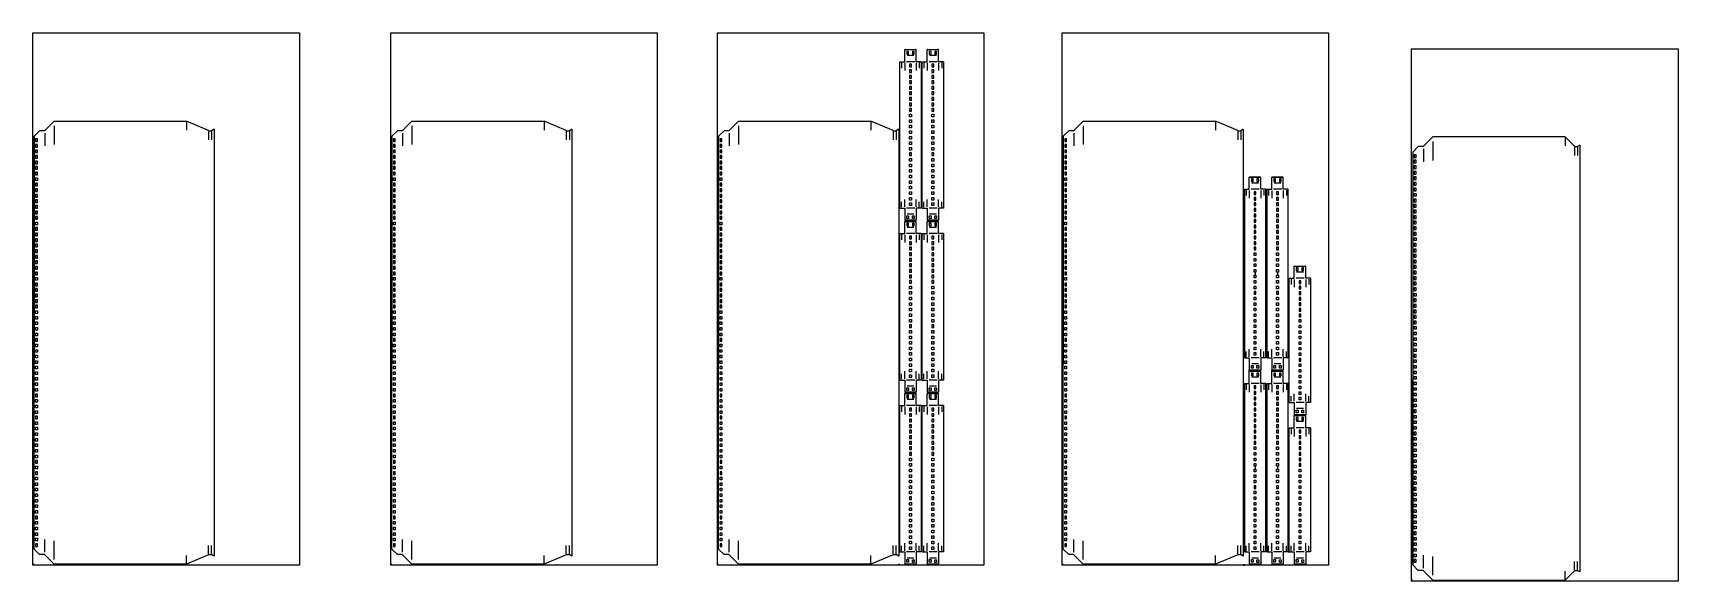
# Model space of a CAD drawing. Header units: millimetres. Extents: x 6584 to 13993, y 3601 to 6072.
import ezdxf

# ---------------------------------------------------------------- set-up
doc = ezdxf.new("R2010")
doc.units = ezdxf.units.MM
doc.layers.add('PSYMS', color=7, linetype='Continuous')

msp = doc.modelspace()

# ---------------------------------------------------------------- linework, layer by layer
for p, q in [((10488.1, 5282.1), (10488.1, 5942.1)), ((10510.1, 5997.1), (10562.1, 5997.1)), ((10555.3, 5942.1), (10518.8, 5942.1)), ((10551.7, 5969.6), (10521, 5969.6)), ((10584.1, 5942.1), (10584.1, 5282.1)), ((10589.1, 5282.1), (10589.1, 5942.1)), ((10611.1, 5997.1), (10663.1, 5997.1)), ((10656.3, 5942.1), (10619.8, 5942.1)), ((10652.7, 5969.6), (10622, 5969.6)), ((10685.1, 5942.1), (10685.1, 5282.1)), ((12793.2, 6000.8), (13993.2, 6000.8)), ((12793.2, 3600.8), (12793.2, 6000.8)), ((13993.2, 6000.8), (13993.2, 3600.8)), ((6589.1, 5606.1), (6614.1, 5631.1)), ((6637.1, 5631.1), (6614.1, 5631.1)), ((6637.1, 5632.1), (6637.1, 5631.1)), ((6679.1, 5674.1), (7275.1, 5674.1)), ((6679.1, 5653), (6679.1, 5568.6)), ((7375.1, 5632.1), (7275.1, 5674.1)), ((7275.1, 5671.6), (7275.1, 5634.1)), ((7375.1, 5631.1), (7375.1, 5632.1)), ((7375.1, 5632.1), (7375.1, 5631.1)), ((7375.1, 5631.1), (7389.1, 5631.1)), ((7400.1, 5637.6), (7389.1, 5631.1)), ((7400.1, 5637.6), (7400.1, 3713.6)), ((7400.1, 5637.6), (7400.1, 3713.6)), ((8200.3, 5606.1), (8225.3, 5631.1)), ((8248.3, 5631.1), (8225.3, 5631.1)), ((8248.3, 5632.1), (8248.3, 5631.1)), ((8290.3, 5674.1), (8886.3, 5674.1)), ((8290.3, 5653), (8290.3, 5568.6)), ((8986.3, 5632.1), (8886.3, 5674.1)), ((8886.3, 5671.6), (8886.3, 5634.1)), ((8986.3, 5631.1), (8986.3, 5632.1)), ((8986.3, 5632.1), (8986.3, 5631.1)), ((8986.3, 5631.1), (9000.3, 5631.1)), ((9011.3, 5637.6), (9000.3, 5631.1)), ((9011.3, 5637.6), (9011.3, 3713.6)), ((9011.3, 5637.6), (9011.3, 3713.6)), ((9672.1, 5606.1), (9697.1, 5631.1)), ((9720.1, 5631.1), (9697.1, 5631.1)), ((9720.1, 5632.1), (9720.1, 5631.1)), ((9762.1, 5674.1), (10358.1, 5674.1)), ((9762.1, 5653), (9762.1, 5568.6)), ((10458.1, 5632.1), (10358.1, 5674.1)), ((10358.1, 5671.6), (10358.1, 5634.1)), ((10458.1, 5631.1), (10458.1, 5632.1)), ((10458.1, 5632.1), (10458.1, 5631.1)), ((10458.1, 5631.1), (10472.1, 5631.1)), ((10483.1, 5637.6), (10472.1, 5631.1)), ((10483.1, 5637.6), (10483.1, 3713.6)), ((10483.1, 5637.6), (10483.1, 3713.6)), ((11224.1, 5606.1), (11249.1, 5631.1)), ((11272.1, 5631.1), (11249.1, 5631.1)), ((11272.1, 5632.1), (11272.1, 5631.1)), ((11314.1, 5674.1), (11910.1, 5674.1)), ((11314.1, 5653), (11314.1, 5568.6)), ((12010.1, 5632.1), (11910.1, 5674.1)), ((11910.1, 5671.6), (11910.1, 5634.1)), ((12010.1, 5631.1), (12010.1, 5632.1)), ((12010.1, 5632.1), (12010.1, 5631.1)), ((12010.1, 5631.1), (12024.1, 5631.1)), ((12035.1, 5637.6), (12024.1, 5631.1)), ((12035.1, 5637.6), (12035.1, 3713.6)), ((12035.1, 5637.6), (12035.1, 3713.6)), ((6589.1, 3745.1), (6589.1, 5607.1)), ((6637.1, 5620), (6637.1, 5562.7)), ((7375.1, 5627.5), (7375.1, 5590)), ((7389.1, 5627.5), (7389.1, 5590)), ((8200.3, 3745.1), (8200.3, 5607.1)), ((8248.3, 5620), (8248.3, 5562.7)), ((8986.3, 5627.5), (8986.3, 5590)), ((9000.3, 5627.5), (9000.3, 5590)), ((9672.1, 3745.1), (9672.1, 5607.1)), ((9720.1, 5620), (9720.1, 5562.7)), ((10458.1, 5627.5), (10458.1, 5590)), ((10472.1, 5627.5), (10472.1, 5590)), ((11224.1, 3745.1), (11224.1, 5607.1)), ((11272.1, 5620), (11272.1, 5562.7)), ((12010.1, 5627.5), (12010.1, 5590)), ((12024.1, 5627.5), (12024.1, 5590)), ((12798.2, 5534.8), (12823.2, 5559.8)), ((12846.2, 5559.8), (12823.2, 5559.8)), ((12846.2, 5560.8), (12846.2, 5559.8)), ((13484.2, 5602.8), (12888.2, 5602.8)), ((12888.2, 5581.7), (12888.2, 5497.3)), ((13526.2, 5560.8), (13484.2, 5602.8)), ((13484.2, 5600.3), (13484.2, 5562.8)), ((13526.2, 5559.8), (13526.2, 5560.8)), ((13526.2, 5560.8), (13526.2, 5559.8)), ((13526.2, 5559.8), (13540.2, 5559.8)), ((13551.2, 5566.3), (13540.2, 5559.8)), ((13551.2, 5566.3), (13551.2, 3642.3)), ((12798.2, 5535.8), (12798.2, 3673.8)), ((12846.2, 5548.7), (12846.2, 5491.4)), ((13526.2, 5556.2), (13526.2, 5518.7)), ((13540.2, 5556.2), (13540.2, 5518.7)), ((12114.1, 5422.1), (12062.1, 5422.1)), ((12215.1, 5422.1), (12163.1, 5422.1)), ((12040.1, 5367.1), (12040.1, 4607.1)), ((12107.3, 5367.1), (12070.8, 5367.1)), ((12103.7, 5394.6), (12072.9, 5394.6)), ((12136.1, 4607.1), (12136.1, 5367.1)), ((12141.1, 5367.1), (12141.1, 4607.1)), ((12208.3, 5367.1), (12171.8, 5367.1)), ((12204.7, 5394.6), (12173.9, 5394.6)), ((12237.1, 4607.1), (12237.1, 5367.1)), ((10555.3, 5282.1), (10518.8, 5282.1)), ((10656.3, 5282.1), (10619.8, 5282.1)), ((10562.1, 5227.1), (10510.1, 5227.1)), ((10510.1, 5222.1), (10562.1, 5222.1)), ((10551.7, 5254.6), (10521, 5254.6)), ((10551.7, 5194.6), (10521, 5194.6)), ((10663.1, 5227.1), (10611.1, 5227.1)), ((10611.1, 5222.1), (10663.1, 5222.1)), ((10652.7, 5254.6), (10622, 5254.6)), ((10652.7, 5194.6), (10622, 5194.6)), ((10488.1, 4507.1), (10488.1, 5167.1)), ((10555.3, 5167.1), (10518.8, 5167.1)), ((10584.1, 5167.1), (10584.1, 4507.1)), ((10589.1, 4507.1), (10589.1, 5167.1)), ((10656.3, 5167.1), (10619.8, 5167.1)), ((10685.1, 5167.1), (10685.1, 4507.1)), ((12088.1, 4993.6), (12088.1, 4980.6)), ((12189.1, 4993.6), (12189.1, 4980.6)), ((12242.1, 4406.1), (12242.1, 4966.1)), ((12264.1, 5021.1), (12316.1, 5021.1)), ((12264.1, 5021.1), (12316.1, 5021.1)), ((12309.3, 4966.1), (12272.8, 4966.1)), ((12305.7, 4993.6), (12274.9, 4993.6)), ((12338.1, 4966.1), (12338.1, 4406.1)), ((12107.3, 4607.1), (12070.8, 4607.1)), ((12208.3, 4607.1), (12171.8, 4607.1)), ((12062.1, 4552.1), (12114.1, 4552.1)), ((12114.1, 4552.1), (12062.1, 4552.1)), ((12062.1, 4547.1), (12062.1, 4552.1)), ((12114.1, 4547.1), (12062.1, 4547.1)), ((12103.7, 4579.6), (12072.9, 4579.6)), ((12163.1, 4552.1), (12215.1, 4552.1)), ((12215.1, 4552.1), (12163.1, 4552.1)), ((12163.1, 4547.1), (12163.1, 4552.1)), ((12215.1, 4547.1), (12163.1, 4547.1)), ((12204.7, 4579.6), (12173.9, 4579.6)), ((10562.1, 4452.1), (10510.1, 4452.1)), ((10510.1, 4447.1), (10562.1, 4447.1)), ((10555.3, 4507.1), (10518.8, 4507.1)), ((10551.7, 4479.6), (10521, 4479.6)), ((10663.1, 4452.1), (10611.1, 4452.1)), ((10611.1, 4447.1), (10663.1, 4447.1)), ((10656.3, 4507.1), (10619.8, 4507.1)), ((10652.7, 4479.6), (10622, 4479.6)), ((12040.1, 4492.1), (12040.1, 3732.1)), ((12107.3, 4492.1), (12070.8, 4492.1)), ((12103.7, 4519.6), (12072.9, 4519.6)), ((12136.1, 3732.1), (12136.1, 4492.1)), ((12141.1, 4492.1), (12141.1, 3732.1)), ((12208.3, 4492.1), (12171.8, 4492.1)), ((12204.7, 4519.6), (12173.9, 4519.6)), ((12237.1, 3732.1), (12237.1, 4492.1)), ((10488.1, 3732.1), (10488.1, 4392.1)), ((10555.3, 4392.1), (10518.8, 4392.1)), ((10551.7, 4419.6), (10521, 4419.6)), ((10584.1, 4392.1), (10584.1, 3732.1)), ((10589.1, 3732.1), (10589.1, 4392.1)), ((10656.3, 4392.1), (10619.8, 4392.1)), ((10652.7, 4419.6), (10622, 4419.6)), ((10685.1, 4392.1), (10685.1, 3732.1)), ((12309.3, 4406.1), (12272.8, 4406.1)), ((12305.7, 4378.6), (12274.9, 4378.6)), ((12316.1, 4351.1), (12264.1, 4351.1)), ((12264.1, 4347.1), (12316.1, 4347.1)), ((12264.1, 4347.1), (12316.1, 4347.1)), ((12305.7, 4319.6), (12274.9, 4319.6)), ((12242.1, 3732.1), (12242.1, 4292.1)), ((12309.3, 4292.1), (12272.8, 4292.1)), ((12338.1, 4292.1), (12338.1, 3732.1)), ((12088.1, 4118.6), (12088.1, 4105.6)), ((12189.1, 4118.6), (12189.1, 4105.6)), ((6637.1, 3731.1), (6637.1, 3788.4)), ((6679.1, 3698.2), (6679.1, 3782.6)), ((8248.3, 3731.1), (8248.3, 3788.4)), ((8290.3, 3698.2), (8290.3, 3782.6)), ((9720.1, 3731.1), (9720.1, 3788.4)), ((9762.1, 3698.2), (9762.1, 3782.6)), ((11272.1, 3731.1), (11272.1, 3788.4)), ((11314.1, 3698.2), (11314.1, 3782.6)), ((6589.1, 3745.1), (6614.1, 3720.1)), ((6637.1, 3720.1), (6614.1, 3720.1)), ((6637.1, 3719.1), (6637.1, 3720.1)), ((6637.1, 3719.1), (6637.1, 3720.1)), ((6679.1, 3677.1), (6637.1, 3719.1)), ((6679.1, 3677.1), (6637.1, 3719.1)), ((7375.1, 3719.1), (7275.1, 3677.1)), ((7275.1, 3679.5), (7275.1, 3717)), ((7375.1, 3723.6), (7375.1, 3761.2)), ((7375.1, 3719.1), (7375.1, 3720.1)), ((7375.1, 3719.1), (7375.1, 3720.1)), ((7375.1, 3720.1), (7389.1, 3720.1)), ((7389.1, 3723.6), (7389.1, 3761.2)), ((7400.1, 3713.6), (7389.1, 3720.1)), ((8200.3, 3745.1), (8225.3, 3720.1)), ((8248.3, 3720.1), (8225.3, 3720.1)), ((8248.3, 3719.1), (8248.3, 3720.1)), ((8248.3, 3719.1), (8248.3, 3720.1)), ((8290.3, 3677.1), (8248.3, 3719.1)), ((8290.3, 3677.1), (8248.3, 3719.1)), ((8986.3, 3719.1), (8886.3, 3677.1)), ((8886.3, 3679.5), (8886.3, 3717)), ((8986.3, 3723.6), (8986.3, 3761.2)), ((8986.3, 3719.1), (8986.3, 3720.1)), ((8986.3, 3719.1), (8986.3, 3720.1)), ((8986.3, 3720.1), (9000.3, 3720.1)), ((9000.3, 3723.6), (9000.3, 3761.2)), ((9011.3, 3713.6), (9000.3, 3720.1)), ((9672.1, 3745.1), (9697.1, 3720.1)), ((9720.1, 3720.1), (9697.1, 3720.1)), ((9720.1, 3719.1), (9720.1, 3720.1)), ((9720.1, 3719.1), (9720.1, 3720.1)), ((9762.1, 3677.1), (9720.1, 3719.1)), ((9762.1, 3677.1), (9720.1, 3719.1)), ((10458.1, 3719.1), (10358.1, 3677.1)), ((10358.1, 3679.5), (10358.1, 3717)), ((10458.1, 3723.6), (10458.1, 3761.2)), ((10458.1, 3719.1), (10458.1, 3720.1)), ((10458.1, 3719.1), (10458.1, 3720.1)), ((10458.1, 3720.1), (10472.1, 3720.1)), ((10472.1, 3723.6), (10472.1, 3761.2)), ((10483.1, 3713.6), (10472.1, 3720.1)), ((10555.3, 3732.1), (10518.8, 3732.1)), ((10656.3, 3732.1), (10619.8, 3732.1)), ((11224.1, 3745.1), (11249.1, 3720.1)), ((11272.1, 3720.1), (11249.1, 3720.1)), ((11272.1, 3719.1), (11272.1, 3720.1)), ((11272.1, 3719.1), (11272.1, 3720.1)), ((11314.1, 3677.1), (11272.1, 3719.1)), ((11314.1, 3677.1), (11272.1, 3719.1)), ((12010.1, 3719.1), (11910.1, 3677.1)), ((11910.1, 3679.5), (11910.1, 3717)), ((12010.1, 3723.6), (12010.1, 3761.2)), ((12010.1, 3719.1), (12010.1, 3720.1)), ((12010.1, 3719.1), (12010.1, 3720.1)), ((12010.1, 3720.1), (12024.1, 3720.1)), ((12024.1, 3723.6), (12024.1, 3761.2)), ((12035.1, 3713.6), (12024.1, 3720.1)), ((12107.3, 3732.1), (12070.8, 3732.1)), ((12208.3, 3732.1), (12171.8, 3732.1)), ((12237.1, 3732.1), (12242.1, 3732.1)), ((12309.3, 3732.1), (12272.8, 3732.1)), ((12846.2, 3659.8), (12846.2, 3717.1)), ((12888.2, 3626.9), (12888.2, 3711.3)), ((6584.1, 3672.1), (6584.1, 3677.1)), ((6584.1, 3677.1), (6589.1, 3677.1)), ((7275.1, 3677.1), (6679.1, 3677.1)), ((7333.1, 3677.1), (7333.1, 3677.1)), ((7333.1, 3677.1), (7333.1, 3677.1)), ((8195.3, 3672.1), (8195.3, 3677.1)), ((8195.3, 3677.1), (8200.3, 3677.1)), ((8886.3, 3677.1), (8290.3, 3677.1)), ((8944.3, 3677.1), (8944.3, 3677.1)), ((8944.3, 3677.1), (8944.3, 3677.1)), ((9667.1, 3672.1), (9667.1, 3677.1)), ((9667.1, 3677.1), (9672.1, 3677.1)), ((10358.1, 3677.1), (9762.1, 3677.1)), ((10416.1, 3677.1), (10416.1, 3677.1)), ((10416.1, 3677.1), (10416.1, 3677.1)), ((10483.1, 3672.1), (10483.1, 3677.1)), ((10483.1, 3677.1), (10488.1, 3677.1)), ((10562.1, 3677.1), (10510.1, 3677.1)), ((10551.7, 3704.6), (10521, 3704.6)), ((10663.1, 3677.1), (10611.1, 3677.1)), ((10652.7, 3704.6), (10622, 3704.6)), ((11219.1, 3672.1), (11219.1, 3677.1)), ((11219.1, 3677.1), (11224.1, 3677.1)), ((11910.1, 3677.1), (11314.1, 3677.1)), ((11968.1, 3677.1), (11968.1, 3677.1)), ((11968.1, 3677.1), (11968.1, 3677.1)), ((12035.1, 3672.1), (12040.1, 3672.1)), ((12040.1, 3672.1), (12040.1, 3677.1)), ((12062.1, 3677.1), (12114.1, 3677.1)), ((12114.1, 3677.1), (12062.1, 3677.1)), ((12103.7, 3704.6), (12072.9, 3704.6)), ((12163.1, 3677.1), (12215.1, 3677.1)), ((12215.1, 3677.1), (12163.1, 3677.1)), ((12204.7, 3704.6), (12173.9, 3704.6)), ((12316.1, 3677.1), (12264.1, 3677.1)), ((12305.7, 3704.6), (12274.9, 3704.6)), ((12798.2, 3673.8), (12823.2, 3648.8)), ((12846.2, 3648.8), (12823.2, 3648.8)), ((12846.2, 3647.8), (12846.2, 3648.8)), ((12846.2, 3647.8), (12846.2, 3648.8)), ((12888.2, 3605.8), (12846.2, 3647.8)), ((12888.2, 3605.8), (12846.2, 3647.8)), ((13484.2, 3605.8), (13526.2, 3647.8)), ((13484.2, 3608.2), (13484.2, 3645.8)), ((13526.2, 3652.3), (13526.2, 3689.9)), ((13526.2, 3647.8), (13526.2, 3648.8)), ((13526.2, 3647.8), (13526.2, 3648.8)), ((13526.2, 3648.8), (13540.2, 3648.8)), ((13540.2, 3652.3), (13540.2, 3689.9)), ((13551.2, 3642.3), (13540.2, 3648.8)), ((12793.2, 3600.8), (12793.2, 3605.8)), ((12793.2, 3605.8), (12798.2, 3605.8)), ((13993.2, 3600.8), (12793.2, 3600.8)), ((12888.2, 3605.8), (13484.2, 3605.8)), ((13484.2, 3605.8), (13484.2, 3605.8)), ((13484.2, 3605.8), (13484.2, 3605.8))]:
    msp.add_line(p, q)
at = {"color": 6}
for p, q in [((10488.1, 5942.1), (10510.1, 5942.1)), ((10488.1, 5942.1), (10496.1, 5942.1)), ((10496.1, 5938.3), (10496.1, 5913.5)), ((10510.1, 5997.1), (10513.1, 5997.1)), ((10510.1, 5942.1), (10510.1, 5997.1)), ((10510.1, 5936.9), (10510.1, 5902.5)), ((10513.1, 5997.1), (10512.1, 5997.1)), ((10559.1, 5997.1), (10560.1, 5997.1)), ((10562.1, 5997.1), (10559.1, 5997.1)), ((10562.1, 5942.1), (10562.1, 5997.1)), ((10584.1, 5942.1), (10562.1, 5942.1)), ((10562.1, 5936.9), (10562.1, 5902.5)), ((10584.1, 5942.1), (10576.1, 5942.1)), ((10576.1, 5938.3), (10576.1, 5913.5)), ((10589.1, 5942.1), (10611.1, 5942.1)), ((10589.1, 5942.1), (10597.1, 5942.1)), ((10597.1, 5938.3), (10597.1, 5913.5)), ((10611.1, 5997.1), (10614.1, 5997.1)), ((10611.1, 5942.1), (10611.1, 5997.1)), ((10611.1, 5936.9), (10611.1, 5902.5)), ((10614.1, 5997.1), (10613.1, 5997.1)), ((10660.1, 5997.1), (10661.1, 5997.1)), ((10663.1, 5997.1), (10660.1, 5997.1)), ((10663.1, 5942.1), (10663.1, 5997.1)), ((10685.1, 5942.1), (10663.1, 5942.1)), ((10663.1, 5936.9), (10663.1, 5902.5)), ((10685.1, 5942.1), (10677.1, 5942.1)), ((10677.1, 5938.3), (10677.1, 5913.5)), ((12062.1, 5422.1), (12065.1, 5422.1)), ((12062.1, 5367.1), (12062.1, 5422.1)), ((12065.1, 5422.1), (12064.1, 5422.1)), ((12111.1, 5422.1), (12112.1, 5422.1)), ((12114.1, 5422.1), (12111.1, 5422.1)), ((12114.1, 5367.1), (12114.1, 5422.1)), ((12163.1, 5422.1), (12166.1, 5422.1)), ((12163.1, 5367.1), (12163.1, 5422.1)), ((12166.1, 5422.1), (12165.1, 5422.1)), ((12212.1, 5422.1), (12213.1, 5422.1)), ((12215.1, 5422.1), (12212.1, 5422.1)), ((12215.1, 5367.1), (12215.1, 5422.1)), ((12040.1, 5367.1), (12062.1, 5367.1)), ((12048.1, 5363.3), (12048.1, 5338.5)), ((12062.1, 5361.9), (12062.1, 5327.5)), ((12136.1, 5367.1), (12114.1, 5367.1)), ((12114.1, 5361.9), (12114.1, 5327.5)), ((12136.1, 5367.1), (12128.1, 5367.1)), ((12128.1, 5363.3), (12128.1, 5338.5)), ((12141.1, 5367.1), (12163.1, 5367.1)), ((12149.1, 5363.3), (12149.1, 5338.5)), ((12163.1, 5361.9), (12163.1, 5327.5)), ((12237.1, 5367.1), (12215.1, 5367.1)), ((12215.1, 5361.9), (12215.1, 5327.5)), ((12237.1, 5367.1), (12229.1, 5367.1)), ((12229.1, 5363.3), (12229.1, 5338.5)), ((10488.1, 5282.1), (10510.1, 5282.1)), ((10496.1, 5285.8), (10496.1, 5310.6)), ((10510.1, 5287.3), (10510.1, 5321.6)), ((10510.1, 5282.1), (10510.1, 5227.1)), ((10562.1, 5287.3), (10562.1, 5321.6)), ((10584.1, 5282.1), (10562.1, 5282.1)), ((10562.1, 5282.1), (10562.1, 5227.1)), ((10576.1, 5285.8), (10576.1, 5310.6)), ((10589.1, 5282.1), (10611.1, 5282.1)), ((10597.1, 5285.8), (10597.1, 5310.6)), ((10611.1, 5287.3), (10611.1, 5321.6)), ((10611.1, 5282.1), (10611.1, 5227.1)), ((10663.1, 5287.3), (10663.1, 5321.6)), ((10685.1, 5282.1), (10663.1, 5282.1)), ((10663.1, 5282.1), (10663.1, 5227.1)), ((10677.1, 5285.8), (10677.1, 5310.6)), ((10510.1, 5227.1), (10513.1, 5227.1)), ((10510.1, 5222.1), (10513.1, 5222.1)), ((10510.1, 5167.1), (10510.1, 5222.1)), ((10513.1, 5227.1), (10512.1, 5227.1)), ((10513.1, 5222.1), (10512.1, 5222.1)), ((10559.1, 5227.1), (10560.1, 5227.1)), ((10562.1, 5227.1), (10559.1, 5227.1)), ((10559.1, 5222.1), (10560.1, 5222.1)), ((10562.1, 5222.1), (10559.1, 5222.1)), ((10562.1, 5167.1), (10562.1, 5222.1)), ((10611.1, 5227.1), (10614.1, 5227.1)), ((10611.1, 5222.1), (10614.1, 5222.1)), ((10611.1, 5167.1), (10611.1, 5222.1)), ((10614.1, 5227.1), (10613.1, 5227.1)), ((10614.1, 5222.1), (10613.1, 5222.1)), ((10660.1, 5227.1), (10661.1, 5227.1)), ((10663.1, 5227.1), (10660.1, 5227.1)), ((10660.1, 5222.1), (10661.1, 5222.1)), ((10663.1, 5222.1), (10660.1, 5222.1)), ((10663.1, 5167.1), (10663.1, 5222.1)), ((10488.1, 5167.1), (10510.1, 5167.1)), ((10488.1, 5167.1), (10496.1, 5167.1)), ((10496.1, 5163.3), (10496.1, 5138.5)), ((10510.1, 5161.9), (10510.1, 5127.5)), ((10584.1, 5167.1), (10562.1, 5167.1)), ((10562.1, 5161.9), (10562.1, 5127.5)), ((10584.1, 5167.1), (10576.1, 5167.1)), ((10576.1, 5163.3), (10576.1, 5138.5)), ((10589.1, 5167.1), (10611.1, 5167.1)), ((10589.1, 5167.1), (10597.1, 5167.1)), ((10597.1, 5163.3), (10597.1, 5138.5)), ((10611.1, 5161.9), (10611.1, 5127.5)), ((10685.1, 5167.1), (10663.1, 5167.1)), ((10663.1, 5161.9), (10663.1, 5127.5)), ((10685.1, 5167.1), (10677.1, 5167.1)), ((10677.1, 5163.3), (10677.1, 5138.5)), ((12242.1, 4966.1), (12264.1, 4966.1)), ((12242.1, 4966.1), (12250.1, 4966.1)), ((12264.1, 5021.1), (12267.1, 5021.1)), ((12264.1, 4966.1), (12264.1, 5021.1)), ((12267.1, 5021.1), (12266.1, 5021.1)), ((12313.1, 5021.1), (12314.1, 5021.1)), ((12316.1, 5021.1), (12313.1, 5021.1)), ((12316.1, 4966.1), (12316.1, 5021.1)), ((12338.1, 4966.1), (12316.1, 4966.1)), ((12338.1, 4966.1), (12330.1, 4966.1)), ((12250.1, 4962.3), (12250.1, 4937.5)), ((12264.1, 4960.9), (12264.1, 4926.5)), ((12316.1, 4960.9), (12316.1, 4926.5)), ((12330.1, 4962.3), (12330.1, 4937.5)), ((12040.1, 4607.1), (12062.1, 4607.1)), ((12048.1, 4610.8), (12048.1, 4635.6)), ((12062.1, 4612.3), (12062.1, 4646.6)), ((12062.1, 4607.1), (12062.1, 4552.1)), ((12114.1, 4612.3), (12114.1, 4646.6)), ((12136.1, 4607.1), (12114.1, 4607.1)), ((12114.1, 4607.1), (12114.1, 4552.1)), ((12128.1, 4610.8), (12128.1, 4635.6)), ((12136.1, 4607.1), (12128.1, 4607.1)), ((12141.1, 4607.1), (12163.1, 4607.1)), ((12149.1, 4610.8), (12149.1, 4635.6)), ((12163.1, 4612.3), (12163.1, 4646.6)), ((12163.1, 4607.1), (12163.1, 4552.1)), ((12215.1, 4612.3), (12215.1, 4646.6)), ((12237.1, 4607.1), (12215.1, 4607.1)), ((12215.1, 4607.1), (12215.1, 4552.1)), ((12229.1, 4610.8), (12229.1, 4635.6)), ((12237.1, 4607.1), (12229.1, 4607.1)), ((10496.1, 4510.8), (10496.1, 4535.6)), ((10510.1, 4512.3), (10510.1, 4546.6)), ((10562.1, 4512.3), (10562.1, 4546.6)), ((10576.1, 4510.8), (10576.1, 4535.6)), ((10597.1, 4510.8), (10597.1, 4535.6)), ((10611.1, 4512.3), (10611.1, 4546.6)), ((10663.1, 4512.3), (10663.1, 4546.6)), ((10677.1, 4510.8), (10677.1, 4535.6)), ((12062.1, 4552.1), (12065.1, 4552.1)), ((12062.1, 4547.1), (12065.1, 4547.1)), ((12062.1, 4492.1), (12062.1, 4547.1)), ((12065.1, 4552.1), (12064.1, 4552.1)), ((12065.1, 4547.1), (12064.1, 4547.1)), ((12111.1, 4552.1), (12112.1, 4552.1)), ((12114.1, 4552.1), (12111.1, 4552.1)), ((12111.1, 4547.1), (12112.1, 4547.1)), ((12114.1, 4547.1), (12111.1, 4547.1)), ((12114.1, 4492.1), (12114.1, 4547.1)), ((12163.1, 4552.1), (12166.1, 4552.1)), ((12163.1, 4547.1), (12166.1, 4547.1)), ((12163.1, 4492.1), (12163.1, 4547.1)), ((12166.1, 4552.1), (12165.1, 4552.1)), ((12166.1, 4547.1), (12165.1, 4547.1)), ((12212.1, 4552.1), (12213.1, 4552.1)), ((12215.1, 4552.1), (12212.1, 4552.1)), ((12212.1, 4547.1), (12213.1, 4547.1)), ((12215.1, 4547.1), (12212.1, 4547.1)), ((12215.1, 4492.1), (12215.1, 4547.1)), ((10488.1, 4507.1), (10510.1, 4507.1)), ((10510.1, 4507.1), (10510.1, 4452.1)), ((10510.1, 4452.1), (10513.1, 4452.1)), ((10510.1, 4447.1), (10513.1, 4447.1)), ((10510.1, 4392.1), (10510.1, 4447.1)), ((10513.1, 4452.1), (10512.1, 4452.1)), ((10513.1, 4447.1), (10512.1, 4447.1)), ((10559.1, 4452.1), (10560.1, 4452.1)), ((10562.1, 4452.1), (10559.1, 4452.1)), ((10559.1, 4447.1), (10560.1, 4447.1)), ((10562.1, 4447.1), (10559.1, 4447.1)), ((10584.1, 4507.1), (10562.1, 4507.1)), ((10562.1, 4507.1), (10562.1, 4452.1)), ((10562.1, 4392.1), (10562.1, 4447.1)), ((10589.1, 4507.1), (10611.1, 4507.1)), ((10611.1, 4507.1), (10611.1, 4452.1)), ((10611.1, 4452.1), (10614.1, 4452.1)), ((10611.1, 4447.1), (10614.1, 4447.1)), ((10611.1, 4392.1), (10611.1, 4447.1)), ((10614.1, 4452.1), (10613.1, 4452.1)), ((10614.1, 4447.1), (10613.1, 4447.1)), ((10660.1, 4452.1), (10661.1, 4452.1)), ((10663.1, 4452.1), (10660.1, 4452.1)), ((10660.1, 4447.1), (10661.1, 4447.1)), ((10663.1, 4447.1), (10660.1, 4447.1)), ((10685.1, 4507.1), (10663.1, 4507.1)), ((10663.1, 4507.1), (10663.1, 4452.1)), ((10663.1, 4392.1), (10663.1, 4447.1)), ((12040.1, 4492.1), (12062.1, 4492.1)), ((12048.1, 4488.3), (12048.1, 4463.5)), ((12062.1, 4486.9), (12062.1, 4452.5)), ((12136.1, 4492.1), (12114.1, 4492.1)), ((12114.1, 4486.9), (12114.1, 4452.5)), ((12136.1, 4492.1), (12128.1, 4492.1)), ((12128.1, 4488.3), (12128.1, 4463.5)), ((12141.1, 4492.1), (12163.1, 4492.1)), ((12149.1, 4488.3), (12149.1, 4463.5)), ((12163.1, 4486.9), (12163.1, 4452.5)), ((12237.1, 4492.1), (12215.1, 4492.1)), ((12215.1, 4486.9), (12215.1, 4452.5)), ((12237.1, 4492.1), (12229.1, 4492.1)), ((12229.1, 4488.3), (12229.1, 4463.5)), ((12264.1, 4411.3), (12264.1, 4445.6)), ((12316.1, 4411.3), (12316.1, 4445.6)), ((10488.1, 4392.1), (10510.1, 4392.1)), ((10488.1, 4392.1), (10496.1, 4392.1)), ((10496.1, 4388.3), (10496.1, 4363.5)), ((10510.1, 4386.9), (10510.1, 4352.5)), ((10584.1, 4392.1), (10562.1, 4392.1)), ((10562.1, 4386.9), (10562.1, 4352.5)), ((10584.1, 4392.1), (10576.1, 4392.1)), ((10576.1, 4388.3), (10576.1, 4363.5)), ((10589.1, 4392.1), (10611.1, 4392.1)), ((10589.1, 4392.1), (10597.1, 4392.1)), ((10597.1, 4388.3), (10597.1, 4363.5)), ((10611.1, 4386.9), (10611.1, 4352.5)), ((10685.1, 4392.1), (10663.1, 4392.1)), ((10663.1, 4386.9), (10663.1, 4352.5)), ((10685.1, 4392.1), (10677.1, 4392.1)), ((10677.1, 4388.3), (10677.1, 4363.5)), ((12242.1, 4406.1), (12264.1, 4406.1)), ((12250.1, 4409.8), (12250.1, 4434.6)), ((12264.1, 4406.1), (12264.1, 4351.1)), ((12338.1, 4406.1), (12316.1, 4406.1)), ((12316.1, 4406.1), (12316.1, 4351.1)), ((12330.1, 4409.8), (12330.1, 4434.6)), ((12338.1, 4406.1), (12330.1, 4406.1)), ((12264.1, 4347.1), (12267.1, 4347.1)), ((12264.1, 4292.1), (12264.1, 4347.1)), ((12267.1, 4347.1), (12266.1, 4347.1)), ((12313.1, 4351.1), (12314.1, 4351.1)), ((12316.1, 4351.1), (12313.1, 4351.1)), ((12313.1, 4347.1), (12314.1, 4347.1)), ((12316.1, 4347.1), (12313.1, 4347.1)), ((12316.1, 4292.1), (12316.1, 4347.1)), ((12242.1, 4292.1), (12264.1, 4292.1)), ((12242.1, 4292.1), (12250.1, 4292.1)), ((12250.1, 4288.3), (12250.1, 4263.5)), ((12264.1, 4286.9), (12264.1, 4252.5)), ((12338.1, 4292.1), (12316.1, 4292.1)), ((12316.1, 4286.9), (12316.1, 4252.5)), ((12338.1, 4292.1), (12330.1, 4292.1)), ((12330.1, 4288.3), (12330.1, 4263.5)), ((10488.1, 3732.1), (10510.1, 3732.1)), ((10496.1, 3735.8), (10496.1, 3760.6)), ((10510.1, 3737.3), (10510.1, 3771.6)), ((10510.1, 3732.1), (10510.1, 3677.1)), ((10562.1, 3737.3), (10562.1, 3771.6)), ((10584.1, 3732.1), (10562.1, 3732.1)), ((10562.1, 3732.1), (10562.1, 3677.1)), ((10576.1, 3735.8), (10576.1, 3760.6)), ((10589.1, 3732.1), (10611.1, 3732.1)), ((10597.1, 3735.8), (10597.1, 3760.6)), ((10611.1, 3737.3), (10611.1, 3771.6)), ((10611.1, 3732.1), (10611.1, 3677.1)), ((10663.1, 3737.3), (10663.1, 3771.6)), ((10685.1, 3732.1), (10663.1, 3732.1)), ((10663.1, 3732.1), (10663.1, 3677.1)), ((10677.1, 3735.8), (10677.1, 3760.6)), ((12040.1, 3732.1), (12062.1, 3732.1)), ((12048.1, 3735.8), (12048.1, 3760.6)), ((12062.1, 3737.3), (12062.1, 3771.6)), ((12062.1, 3732.1), (12062.1, 3677.1)), ((12114.1, 3737.3), (12114.1, 3771.6)), ((12136.1, 3732.1), (12114.1, 3732.1)), ((12114.1, 3732.1), (12114.1, 3677.1)), ((12128.1, 3735.8), (12128.1, 3760.6)), ((12136.1, 3732.1), (12128.1, 3732.1)), ((12141.1, 3732.1), (12163.1, 3732.1)), ((12149.1, 3735.8), (12149.1, 3760.6)), ((12163.1, 3737.3), (12163.1, 3771.6)), ((12163.1, 3732.1), (12163.1, 3677.1)), ((12215.1, 3737.3), (12215.1, 3771.6)), ((12237.1, 3732.1), (12215.1, 3732.1)), ((12215.1, 3732.1), (12215.1, 3677.1)), ((12229.1, 3735.8), (12229.1, 3760.6)), ((12237.1, 3732.1), (12229.1, 3732.1)), ((12242.1, 3732.1), (12264.1, 3732.1)), ((12250.1, 3735.8), (12250.1, 3760.6)), ((12264.1, 3737.3), (12264.1, 3771.6)), ((12264.1, 3732.1), (12264.1, 3677.1)), ((12316.1, 3737.3), (12316.1, 3771.6)), ((12338.1, 3732.1), (12316.1, 3732.1)), ((12316.1, 3732.1), (12316.1, 3677.1)), ((12330.1, 3735.8), (12330.1, 3760.6)), ((12338.1, 3732.1), (12330.1, 3732.1)), ((10510.1, 3677.1), (10513.1, 3677.1)), ((10513.1, 3677.1), (10512.1, 3677.1)), ((10559.1, 3677.1), (10560.1, 3677.1)), ((10562.1, 3677.1), (10559.1, 3677.1)), ((10611.1, 3677.1), (10614.1, 3677.1)), ((10614.1, 3677.1), (10613.1, 3677.1)), ((10660.1, 3677.1), (10661.1, 3677.1)), ((10663.1, 3677.1), (10660.1, 3677.1)), ((12062.1, 3677.1), (12065.1, 3677.1)), ((12065.1, 3677.1), (12064.1, 3677.1)), ((12111.1, 3677.1), (12112.1, 3677.1)), ((12114.1, 3677.1), (12111.1, 3677.1)), ((12163.1, 3677.1), (12166.1, 3677.1)), ((12166.1, 3677.1), (12165.1, 3677.1)), ((12212.1, 3677.1), (12213.1, 3677.1)), ((12215.1, 3677.1), (12212.1, 3677.1)), ((12313.1, 3677.1), (12314.1, 3677.1)), ((12316.1, 3677.1), (12313.1, 3677.1))]:
    msp.add_line(p, q, dxfattribs=at)
at = {"color": 2}
for p, q in [((10510.1, 5997.1), (10562.1, 5997.1)), ((10611.1, 5997.1), (10663.1, 5997.1)), ((12062.1, 5422.1), (12114.1, 5422.1)), ((12163.1, 5422.1), (12215.1, 5422.1)), ((10510.1, 5227.1), (10562.1, 5227.1)), ((10510.1, 5222.1), (10562.1, 5222.1)), ((10611.1, 5227.1), (10663.1, 5227.1)), ((10611.1, 5222.1), (10663.1, 5222.1)), ((12264.1, 5021.1), (12316.1, 5021.1)), ((12062.1, 4552.1), (12114.1, 4552.1)), ((12062.1, 4547.1), (12114.1, 4547.1)), ((12163.1, 4552.1), (12215.1, 4552.1)), ((12163.1, 4547.1), (12215.1, 4547.1)), ((10510.1, 4452.1), (10562.1, 4452.1)), ((10510.1, 4447.1), (10562.1, 4447.1)), ((10611.1, 4452.1), (10663.1, 4452.1)), ((10611.1, 4447.1), (10663.1, 4447.1)), ((12264.1, 4347.1), (12316.1, 4347.1)), ((10510.1, 3677.1), (10562.1, 3677.1)), ((10611.1, 3677.1), (10663.1, 3677.1)), ((12062.1, 3677.1), (12114.1, 3677.1)), ((12163.1, 3677.1), (12215.1, 3677.1))]:
    msp.add_line(p, q, dxfattribs=at)
at = {"color": 1}
for p, q in [((6679.1, 5674.1), (6637.1, 5632.1)), ((6637.1, 5632.1), (6637.1, 5631.1)), ((7400.1, 5636.6), (7400.1, 5637.6)), ((8290.3, 5674.1), (8248.3, 5632.1)), ((8248.3, 5632.1), (8248.3, 5631.1)), ((9011.3, 5636.6), (9011.3, 5637.6)), ((9762.1, 5674.1), (9720.1, 5632.1)), ((9720.1, 5632.1), (9720.1, 5631.1)), ((10483.1, 5636.6), (10483.1, 5637.6)), ((11314.1, 5674.1), (11272.1, 5632.1)), ((11272.1, 5632.1), (11272.1, 5631.1)), ((12035.1, 5636.6), (12035.1, 5637.6)), ((6589.1, 5606.1), (6589.1, 5548.6)), ((8200.3, 5606.1), (8200.3, 5548.6)), ((9672.1, 5606.1), (9672.1, 5548.6)), ((11224.1, 5606.1), (11224.1, 5548.6)), ((12888.2, 5602.8), (12846.2, 5560.8)), ((12846.2, 5560.8), (12846.2, 5559.8)), ((13551.2, 5565.3), (13551.2, 5566.3)), ((12798.2, 5534.8), (12798.2, 5477.3)), ((6589.1, 4716.6), (6589.1, 4578.6)), ((8200.3, 4716.6), (8200.3, 4578.6)), ((9672.1, 4716.6), (9672.1, 4578.6)), ((11224.1, 4716.6), (11224.1, 4578.6)), ((12798.2, 4645.3), (12798.2, 4507.3)), ((6589.1, 3746.1), (6589.1, 3745.1)), ((6637.1, 3719.1), (6637.1, 3720.1)), ((6679.1, 3677.1), (6637.1, 3719.1)), ((8200.3, 3746.1), (8200.3, 3745.1)), ((8248.3, 3719.1), (8248.3, 3720.1)), ((8290.3, 3677.1), (8248.3, 3719.1)), ((9672.1, 3746.1), (9672.1, 3745.1)), ((9720.1, 3719.1), (9720.1, 3720.1)), ((9762.1, 3677.1), (9720.1, 3719.1)), ((11224.1, 3746.1), (11224.1, 3745.1)), ((11272.1, 3719.1), (11272.1, 3720.1)), ((11314.1, 3677.1), (11272.1, 3719.1)), ((12798.2, 3674.8), (12798.2, 3673.8)), ((12846.2, 3647.8), (12846.2, 3648.8)), ((12888.2, 3605.8), (12846.2, 3647.8))]:
    msp.add_line(p, q, dxfattribs=at)
for points in [[(6584.1, 6072.1), (7784.1, 6072.1), (7784.1, 3672.1), (6584.1, 3672.1), (6584.1, 6072.1)], [(8195.3, 6072.1), (9395.3, 6072.1), (9395.3, 3672.1), (8195.3, 3672.1), (8195.3, 6072.1)], [(9667.1, 6072.1), (10867.1, 6072.1), (10867.1, 3672.1), (9667.1, 3672.1), (9667.1, 6072.1)], [(11219.1, 6072.1), (12419.1, 6072.1), (12419.1, 3672.1), (11219.1, 3672.1), (11219.1, 6072.1)]]:
    msp.add_lwpolyline(points)
at = {"color": 0}
for points in [[(10527.8, 5976.6), (10527.8, 5988.6), (10519.8, 5988.6), (10519.8, 5976.6)], [(10540.1, 5918.6), (10540.1, 5930.6), (10532.1, 5930.6), (10532.1, 5918.6)], [(10540.1, 5918.6), (10540.1, 5930.6), (10532.1, 5930.6), (10532.1, 5918.6)], [(10552.8, 5976.8), (10552.8, 5988.8), (10544.8, 5988.8), (10544.8, 5976.8)], [(10628.8, 5976.6), (10628.8, 5988.6), (10620.8, 5988.6), (10620.8, 5976.6)], [(10641.1, 5918.6), (10641.1, 5930.6), (10633.1, 5930.6), (10633.1, 5918.6)], [(10641.1, 5918.6), (10641.1, 5930.6), (10633.1, 5930.6), (10633.1, 5918.6)], [(10653.8, 5976.8), (10653.8, 5988.8), (10645.8, 5988.8), (10645.8, 5976.8)], [(10540.1, 5893.6), (10540.1, 5905.6), (10532.1, 5905.6), (10532.1, 5893.6)], [(10540.1, 5893.6), (10540.1, 5905.6), (10532.1, 5905.6), (10532.1, 5893.6)], [(10540.1, 5868.6), (10540.1, 5880.6), (10532.1, 5880.6), (10532.1, 5868.6)], [(10540.1, 5843.6), (10540.1, 5855.6), (10532.1, 5855.6), (10532.1, 5843.6)], [(10641.1, 5893.6), (10641.1, 5905.6), (10633.1, 5905.6), (10633.1, 5893.6)], [(10641.1, 5893.6), (10641.1, 5905.6), (10633.1, 5905.6), (10633.1, 5893.6)], [(10641.1, 5868.6), (10641.1, 5880.6), (10633.1, 5880.6), (10633.1, 5868.6)], [(10641.1, 5843.6), (10641.1, 5855.6), (10633.1, 5855.6), (10633.1, 5843.6)], [(10540.1, 5818.6), (10540.1, 5830.6), (10532.1, 5830.6), (10532.1, 5818.6)], [(10540.1, 5793.6), (10540.1, 5805.6), (10532.1, 5805.6), (10532.1, 5793.6)], [(10540.1, 5793.6), (10540.1, 5805.6), (10532.1, 5805.6), (10532.1, 5793.6)], [(10540.1, 5768.6), (10540.1, 5780.6), (10532.1, 5780.6), (10532.1, 5768.6)], [(10641.1, 5818.6), (10641.1, 5830.6), (10633.1, 5830.6), (10633.1, 5818.6)], [(10641.1, 5793.6), (10641.1, 5805.6), (10633.1, 5805.6), (10633.1, 5793.6)], [(10641.1, 5793.6), (10641.1, 5805.6), (10633.1, 5805.6), (10633.1, 5793.6)], [(10641.1, 5768.6), (10641.1, 5780.6), (10633.1, 5780.6), (10633.1, 5768.6)], [(10540.1, 5743.6), (10540.1, 5755.6), (10532.1, 5755.6), (10532.1, 5743.6)], [(10540.1, 5718.6), (10540.1, 5730.6), (10532.1, 5730.6), (10532.1, 5718.6)], [(10540.1, 5705.6), (10540.1, 5693.6), (10532.1, 5693.6), (10532.1, 5705.6)], [(10641.1, 5743.6), (10641.1, 5755.6), (10633.1, 5755.6), (10633.1, 5743.6)], [(10641.1, 5718.6), (10641.1, 5730.6), (10633.1, 5730.6), (10633.1, 5718.6)], [(10641.1, 5705.6), (10641.1, 5693.6), (10633.1, 5693.6), (10633.1, 5705.6)], [(10540.1, 5680.6), (10540.1, 5668.6), (10532.1, 5668.6), (10532.1, 5680.6)], [(10540.1, 5655.6), (10540.1, 5643.6), (10532.1, 5643.6), (10532.1, 5655.6)], [(10641.1, 5680.6), (10641.1, 5668.6), (10633.1, 5668.6), (10633.1, 5680.6)], [(10641.1, 5655.6), (10641.1, 5643.6), (10633.1, 5643.6), (10633.1, 5655.6)], [(6604.1, 5582.1), (6604.1, 5594.1), (6596.1, 5594.1), (6596.1, 5582.1)], [(6604.1, 5557.1), (6604.1, 5569.1), (6596.1, 5569.1), (6596.1, 5557.1)], [(8215.3, 5582.1), (8215.3, 5594.1), (8207.3, 5594.1), (8207.3, 5582.1)], [(8215.3, 5557.1), (8215.3, 5569.1), (8207.3, 5569.1), (8207.3, 5557.1)], [(9687.1, 5582.1), (9687.1, 5594.1), (9679.1, 5594.1), (9679.1, 5582.1)], [(9687.1, 5557.1), (9687.1, 5569.1), (9679.1, 5569.1), (9679.1, 5557.1)], [(10540.1, 5630.6), (10540.1, 5618.6), (10532.1, 5618.6), (10532.1, 5630.6)], [(10540.1, 5605.6), (10540.1, 5593.6), (10532.1, 5593.6), (10532.1, 5605.6)], [(10540.1, 5580.6), (10540.1, 5568.6), (10532.1, 5568.6), (10532.1, 5580.6)], [(10641.1, 5630.6), (10641.1, 5618.6), (10633.1, 5618.6), (10633.1, 5630.6)], [(10641.1, 5605.6), (10641.1, 5593.6), (10633.1, 5593.6), (10633.1, 5605.6)], [(10641.1, 5580.6), (10641.1, 5568.6), (10633.1, 5568.6), (10633.1, 5580.6)], [(11239.1, 5582.1), (11239.1, 5594.1), (11231.1, 5594.1), (11231.1, 5582.1)], [(11239.1, 5557.1), (11239.1, 5569.1), (11231.1, 5569.1), (11231.1, 5557.1)], [(6604.1, 5532.1), (6604.1, 5544.1), (6596.1, 5544.1), (6596.1, 5532.1)], [(6604.1, 5507.1), (6604.1, 5519.1), (6596.1, 5519.1), (6596.1, 5507.1)], [(6604.1, 5482.1), (6604.1, 5494.1), (6596.1, 5494.1), (6596.1, 5482.1)], [(8215.3, 5532.1), (8215.3, 5544.1), (8207.3, 5544.1), (8207.3, 5532.1)], [(8215.3, 5507.1), (8215.3, 5519.1), (8207.3, 5519.1), (8207.3, 5507.1)], [(8215.3, 5482.1), (8215.3, 5494.1), (8207.3, 5494.1), (8207.3, 5482.1)], [(9687.1, 5532.1), (9687.1, 5544.1), (9679.1, 5544.1), (9679.1, 5532.1)], [(9687.1, 5507.1), (9687.1, 5519.1), (9679.1, 5519.1), (9679.1, 5507.1)], [(9687.1, 5482.1), (9687.1, 5494.1), (9679.1, 5494.1), (9679.1, 5482.1)], [(10540.1, 5555.6), (10540.1, 5543.6), (10532.1, 5543.6), (10532.1, 5555.6)], [(10540.1, 5518.6), (10540.1, 5530.6), (10532.1, 5530.6), (10532.1, 5518.6)], [(10540.1, 5505.6), (10540.1, 5493.6), (10532.1, 5493.6), (10532.1, 5505.6)], [(10641.1, 5555.6), (10641.1, 5543.6), (10633.1, 5543.6), (10633.1, 5555.6)], [(10641.1, 5518.6), (10641.1, 5530.6), (10633.1, 5530.6), (10633.1, 5518.6)], [(10641.1, 5505.6), (10641.1, 5493.6), (10633.1, 5493.6), (10633.1, 5505.6)], [(11239.1, 5532.1), (11239.1, 5544.1), (11231.1, 5544.1), (11231.1, 5532.1)], [(11239.1, 5507.1), (11239.1, 5519.1), (11231.1, 5519.1), (11231.1, 5507.1)], [(11239.1, 5482.1), (11239.1, 5494.1), (11231.1, 5494.1), (11231.1, 5482.1)], [(12813.2, 5510.8), (12813.2, 5522.8), (12805.2, 5522.8), (12805.2, 5510.8)], [(12813.2, 5485.8), (12813.2, 5497.8), (12805.2, 5497.8), (12805.2, 5485.8)], [(6604.1, 5457.1), (6604.1, 5469.1), (6596.1, 5469.1), (6596.1, 5457.1)], [(6604.1, 5432.1), (6604.1, 5444.1), (6596.1, 5444.1), (6596.1, 5432.1)], [(6604.1, 5419.1), (6604.1, 5407.1), (6596.1, 5407.1), (6596.1, 5419.1)], [(8215.3, 5457.1), (8215.3, 5469.1), (8207.3, 5469.1), (8207.3, 5457.1)], [(8215.3, 5432.1), (8215.3, 5444.1), (8207.3, 5444.1), (8207.3, 5432.1)], [(8215.3, 5419.1), (8215.3, 5407.1), (8207.3, 5407.1), (8207.3, 5419.1)], [(9687.1, 5457.1), (9687.1, 5469.1), (9679.1, 5469.1), (9679.1, 5457.1)], [(9687.1, 5432.1), (9687.1, 5444.1), (9679.1, 5444.1), (9679.1, 5432.1)], [(9687.1, 5419.1), (9687.1, 5407.1), (9679.1, 5407.1), (9679.1, 5419.1)], [(10540.1, 5480.6), (10540.1, 5468.6), (10532.1, 5468.6), (10532.1, 5480.6)], [(10540.1, 5455.6), (10540.1, 5443.6), (10532.1, 5443.6), (10532.1, 5455.6)], [(10540.1, 5430.6), (10540.1, 5418.6), (10532.1, 5418.6), (10532.1, 5430.6)], [(10641.1, 5480.6), (10641.1, 5468.6), (10633.1, 5468.6), (10633.1, 5480.6)], [(10641.1, 5455.6), (10641.1, 5443.6), (10633.1, 5443.6), (10633.1, 5455.6)], [(10641.1, 5430.6), (10641.1, 5418.6), (10633.1, 5418.6), (10633.1, 5430.6)], [(11239.1, 5457.1), (11239.1, 5469.1), (11231.1, 5469.1), (11231.1, 5457.1)], [(11239.1, 5432.1), (11239.1, 5444.1), (11231.1, 5444.1), (11231.1, 5432.1)], [(11239.1, 5419.1), (11239.1, 5407.1), (11231.1, 5407.1), (11231.1, 5419.1)], [(12079.7, 5401.6), (12079.7, 5413.6), (12071.7, 5413.6), (12071.7, 5401.6)], [(12104.7, 5401.8), (12104.7, 5413.8), (12096.7, 5413.8), (12096.7, 5401.8)], [(12180.7, 5401.6), (12180.7, 5413.6), (12172.7, 5413.6), (12172.7, 5401.6)], [(12205.7, 5401.8), (12205.7, 5413.8), (12197.7, 5413.8), (12197.7, 5401.8)], [(12813.2, 5460.8), (12813.2, 5472.8), (12805.2, 5472.8), (12805.2, 5460.8)], [(12813.2, 5435.8), (12813.2, 5447.8), (12805.2, 5447.8), (12805.2, 5435.8)], [(12813.2, 5410.8), (12813.2, 5422.8), (12805.2, 5422.8), (12805.2, 5410.8)], [(6604.1, 5382.1), (6604.1, 5394.1), (6596.1, 5394.1), (6596.1, 5382.1)], [(6604.1, 5357.1), (6604.1, 5369.1), (6596.1, 5369.1), (6596.1, 5357.1)], [(6604.1, 5332.1), (6604.1, 5344.1), (6596.1, 5344.1), (6596.1, 5332.1)], [(8215.3, 5382.1), (8215.3, 5394.1), (8207.3, 5394.1), (8207.3, 5382.1)], [(8215.3, 5357.1), (8215.3, 5369.1), (8207.3, 5369.1), (8207.3, 5357.1)], [(8215.3, 5332.1), (8215.3, 5344.1), (8207.3, 5344.1), (8207.3, 5332.1)], [(9687.1, 5382.1), (9687.1, 5394.1), (9679.1, 5394.1), (9679.1, 5382.1)], [(9687.1, 5357.1), (9687.1, 5369.1), (9679.1, 5369.1), (9679.1, 5357.1)], [(9687.1, 5332.1), (9687.1, 5344.1), (9679.1, 5344.1), (9679.1, 5332.1)], [(10540.1, 5405.6), (10540.1, 5393.6), (10532.1, 5393.6), (10532.1, 5405.6)], [(10540.1, 5380.6), (10540.1, 5368.6), (10532.1, 5368.6), (10532.1, 5380.6)], [(10540.1, 5355.6), (10540.1, 5343.6), (10532.1, 5343.6), (10532.1, 5355.6)], [(10641.1, 5405.6), (10641.1, 5393.6), (10633.1, 5393.6), (10633.1, 5405.6)], [(10641.1, 5380.6), (10641.1, 5368.6), (10633.1, 5368.6), (10633.1, 5380.6)], [(10641.1, 5355.6), (10641.1, 5343.6), (10633.1, 5343.6), (10633.1, 5355.6)], [(11239.1, 5382.1), (11239.1, 5394.1), (11231.1, 5394.1), (11231.1, 5382.1)], [(11239.1, 5357.1), (11239.1, 5369.1), (11231.1, 5369.1), (11231.1, 5357.1)], [(11239.1, 5332.1), (11239.1, 5344.1), (11231.1, 5344.1), (11231.1, 5332.1)], [(12092.1, 5343.6), (12092.1, 5355.6), (12084.1, 5355.6), (12084.1, 5343.6)], [(12092.1, 5343.6), (12092.1, 5355.6), (12084.1, 5355.6), (12084.1, 5343.6)], [(12193.1, 5343.6), (12193.1, 5355.6), (12185.1, 5355.6), (12185.1, 5343.6)], [(12193.1, 5343.6), (12193.1, 5355.6), (12185.1, 5355.6), (12185.1, 5343.6)], [(12813.2, 5385.8), (12813.2, 5397.8), (12805.2, 5397.8), (12805.2, 5385.8)], [(12813.2, 5360.8), (12813.2, 5372.8), (12805.2, 5372.8), (12805.2, 5360.8)], [(12813.2, 5347.8), (12813.2, 5335.8), (12805.2, 5335.8), (12805.2, 5347.8)], [(6604.1, 5307.1), (6604.1, 5319.1), (6596.1, 5319.1), (6596.1, 5307.1)], [(6604.1, 5282.1), (6604.1, 5294.1), (6596.1, 5294.1), (6596.1, 5282.1)], [(6604.1, 5257.1), (6604.1, 5269.1), (6596.1, 5269.1), (6596.1, 5257.1)], [(8215.3, 5307.1), (8215.3, 5319.1), (8207.3, 5319.1), (8207.3, 5307.1)], [(8215.3, 5282.1), (8215.3, 5294.1), (8207.3, 5294.1), (8207.3, 5282.1)], [(8215.3, 5257.1), (8215.3, 5269.1), (8207.3, 5269.1), (8207.3, 5257.1)], [(9687.1, 5307.1), (9687.1, 5319.1), (9679.1, 5319.1), (9679.1, 5307.1)], [(9687.1, 5282.1), (9687.1, 5294.1), (9679.1, 5294.1), (9679.1, 5282.1)], [(9687.1, 5257.1), (9687.1, 5269.1), (9679.1, 5269.1), (9679.1, 5257.1)], [(10540.1, 5330.6), (10540.1, 5318.6), (10532.1, 5318.6), (10532.1, 5330.6)], [(10540.1, 5330.6), (10540.1, 5318.6), (10532.1, 5318.6), (10532.1, 5330.6)], [(10540.1, 5305.6), (10540.1, 5293.6), (10532.1, 5293.6), (10532.1, 5305.6)], [(10540.1, 5305.6), (10540.1, 5293.6), (10532.1, 5293.6), (10532.1, 5305.6)], [(10641.1, 5330.6), (10641.1, 5318.6), (10633.1, 5318.6), (10633.1, 5330.6)], [(10641.1, 5330.6), (10641.1, 5318.6), (10633.1, 5318.6), (10633.1, 5330.6)], [(10641.1, 5305.6), (10641.1, 5293.6), (10633.1, 5293.6), (10633.1, 5305.6)], [(10641.1, 5305.6), (10641.1, 5293.6), (10633.1, 5293.6), (10633.1, 5305.6)], [(11239.1, 5307.1), (11239.1, 5319.1), (11231.1, 5319.1), (11231.1, 5307.1)], [(11239.1, 5282.1), (11239.1, 5294.1), (11231.1, 5294.1), (11231.1, 5282.1)], [(11239.1, 5257.1), (11239.1, 5269.1), (11231.1, 5269.1), (11231.1, 5257.1)], [(12092.1, 5318.6), (12092.1, 5330.6), (12084.1, 5330.6), (12084.1, 5318.6)], [(12092.1, 5318.6), (12092.1, 5330.6), (12084.1, 5330.6), (12084.1, 5318.6)], [(12092.1, 5293.6), (12092.1, 5305.6), (12084.1, 5305.6), (12084.1, 5293.6)], [(12092.1, 5293.6), (12092.1, 5305.6), (12084.1, 5305.6), (12084.1, 5293.6)], [(12092.1, 5268.6), (12092.1, 5280.6), (12084.1, 5280.6), (12084.1, 5268.6)], [(12092.1, 5268.6), (12092.1, 5280.6), (12084.1, 5280.6), (12084.1, 5268.6)], [(12193.1, 5318.6), (12193.1, 5330.6), (12185.1, 5330.6), (12185.1, 5318.6)], [(12193.1, 5318.6), (12193.1, 5330.6), (12185.1, 5330.6), (12185.1, 5318.6)], [(12193.1, 5293.6), (12193.1, 5305.6), (12185.1, 5305.6), (12185.1, 5293.6)], [(12193.1, 5293.6), (12193.1, 5305.6), (12185.1, 5305.6), (12185.1, 5293.6)], [(12193.1, 5268.6), (12193.1, 5280.6), (12185.1, 5280.6), (12185.1, 5268.6)], [(12193.1, 5268.6), (12193.1, 5280.6), (12185.1, 5280.6), (12185.1, 5268.6)], [(12813.2, 5310.8), (12813.2, 5322.8), (12805.2, 5322.8), (12805.2, 5310.8)], [(12813.2, 5285.8), (12813.2, 5297.8), (12805.2, 5297.8), (12805.2, 5285.8)], [(12813.2, 5260.8), (12813.2, 5272.8), (12805.2, 5272.8), (12805.2, 5260.8)], [(6604.1, 5232.1), (6604.1, 5244.1), (6596.1, 5244.1), (6596.1, 5232.1)], [(6604.1, 5219.1), (6604.1, 5207.1), (6596.1, 5207.1), (6596.1, 5219.1)], [(6604.1, 5182.1), (6604.1, 5194.1), (6596.1, 5194.1), (6596.1, 5182.1)], [(8215.3, 5232.1), (8215.3, 5244.1), (8207.3, 5244.1), (8207.3, 5232.1)], [(8215.3, 5219.1), (8215.3, 5207.1), (8207.3, 5207.1), (8207.3, 5219.1)], [(8215.3, 5182.1), (8215.3, 5194.1), (8207.3, 5194.1), (8207.3, 5182.1)], [(9687.1, 5232.1), (9687.1, 5244.1), (9679.1, 5244.1), (9679.1, 5232.1)], [(9687.1, 5219.1), (9687.1, 5207.1), (9679.1, 5207.1), (9679.1, 5219.1)], [(9687.1, 5182.1), (9687.1, 5194.1), (9679.1, 5194.1), (9679.1, 5182.1)], [(10527.8, 5247.6), (10527.8, 5235.6), (10519.8, 5235.6), (10519.8, 5247.6)], [(10527.8, 5201.6), (10527.8, 5213.6), (10519.8, 5213.6), (10519.8, 5201.6)], [(10552.8, 5247.3), (10552.8, 5235.3), (10544.8, 5235.3), (10544.8, 5247.3)], [(10552.8, 5201.8), (10552.8, 5213.8), (10544.8, 5213.8), (10544.8, 5201.8)], [(10628.8, 5247.6), (10628.8, 5235.6), (10620.8, 5235.6), (10620.8, 5247.6)], [(10628.8, 5201.6), (10628.8, 5213.6), (10620.8, 5213.6), (10620.8, 5201.6)], [(10653.8, 5247.3), (10653.8, 5235.3), (10645.8, 5235.3), (10645.8, 5247.3)], [(10653.8, 5201.8), (10653.8, 5213.8), (10645.8, 5213.8), (10645.8, 5201.8)], [(11239.1, 5232.1), (11239.1, 5244.1), (11231.1, 5244.1), (11231.1, 5232.1)], [(11239.1, 5219.1), (11239.1, 5207.1), (11231.1, 5207.1), (11231.1, 5219.1)], [(11239.1, 5182.1), (11239.1, 5194.1), (11231.1, 5194.1), (11231.1, 5182.1)], [(12092.1, 5243.6), (12092.1, 5255.6), (12084.1, 5255.6), (12084.1, 5243.6)], [(12092.1, 5218.6), (12092.1, 5230.6), (12084.1, 5230.6), (12084.1, 5218.6)], [(12092.1, 5193.6), (12092.1, 5205.6), (12084.1, 5205.6), (12084.1, 5193.6)], [(12193.1, 5243.6), (12193.1, 5255.6), (12185.1, 5255.6), (12185.1, 5243.6)], [(12193.1, 5218.6), (12193.1, 5230.6), (12185.1, 5230.6), (12185.1, 5218.6)], [(12193.1, 5193.6), (12193.1, 5205.6), (12185.1, 5205.6), (12185.1, 5193.6)], [(12813.2, 5235.8), (12813.2, 5247.8), (12805.2, 5247.8), (12805.2, 5235.8)], [(12813.2, 5210.8), (12813.2, 5222.8), (12805.2, 5222.8), (12805.2, 5210.8)], [(12813.2, 5185.8), (12813.2, 5197.8), (12805.2, 5197.8), (12805.2, 5185.8)], [(6604.1, 5157.1), (6604.1, 5169.1), (6596.1, 5169.1), (6596.1, 5157.1)], [(6604.1, 5132.1), (6604.1, 5144.1), (6596.1, 5144.1), (6596.1, 5132.1)], [(6604.1, 5107.1), (6604.1, 5119.1), (6596.1, 5119.1), (6596.1, 5107.1)], [(8215.3, 5157.1), (8215.3, 5169.1), (8207.3, 5169.1), (8207.3, 5157.1)], [(8215.3, 5132.1), (8215.3, 5144.1), (8207.3, 5144.1), (8207.3, 5132.1)], [(8215.3, 5107.1), (8215.3, 5119.1), (8207.3, 5119.1), (8207.3, 5107.1)], [(9687.1, 5157.1), (9687.1, 5169.1), (9679.1, 5169.1), (9679.1, 5157.1)], [(9687.1, 5132.1), (9687.1, 5144.1), (9679.1, 5144.1), (9679.1, 5132.1)], [(9687.1, 5107.1), (9687.1, 5119.1), (9679.1, 5119.1), (9679.1, 5107.1)], [(10540.1, 5143.6), (10540.1, 5155.6), (10532.1, 5155.6), (10532.1, 5143.6)], [(10540.1, 5143.6), (10540.1, 5155.6), (10532.1, 5155.6), (10532.1, 5143.6)], [(10540.1, 5118.6), (10540.1, 5130.6), (10532.1, 5130.6), (10532.1, 5118.6)], [(10540.1, 5118.6), (10540.1, 5130.6), (10532.1, 5130.6), (10532.1, 5118.6)], [(10641.1, 5143.6), (10641.1, 5155.6), (10633.1, 5155.6), (10633.1, 5143.6)], [(10641.1, 5143.6), (10641.1, 5155.6), (10633.1, 5155.6), (10633.1, 5143.6)], [(10641.1, 5118.6), (10641.1, 5130.6), (10633.1, 5130.6), (10633.1, 5118.6)], [(10641.1, 5118.6), (10641.1, 5130.6), (10633.1, 5130.6), (10633.1, 5118.6)], [(11239.1, 5157.1), (11239.1, 5169.1), (11231.1, 5169.1), (11231.1, 5157.1)], [(11239.1, 5132.1), (11239.1, 5144.1), (11231.1, 5144.1), (11231.1, 5132.1)], [(11239.1, 5107.1), (11239.1, 5119.1), (11231.1, 5119.1), (11231.1, 5107.1)], [(12092.1, 5168.6), (12092.1, 5180.6), (12084.1, 5180.6), (12084.1, 5168.6)], [(12092.1, 5168.6), (12092.1, 5180.6), (12084.1, 5180.6), (12084.1, 5168.6)], [(12092.1, 5143.6), (12092.1, 5155.6), (12084.1, 5155.6), (12084.1, 5143.6)], [(12092.1, 5118.6), (12092.1, 5130.6), (12084.1, 5130.6), (12084.1, 5118.6)], [(12193.1, 5168.6), (12193.1, 5180.6), (12185.1, 5180.6), (12185.1, 5168.6)], [(12193.1, 5168.6), (12193.1, 5180.6), (12185.1, 5180.6), (12185.1, 5168.6)], [(12193.1, 5143.6), (12193.1, 5155.6), (12185.1, 5155.6), (12185.1, 5143.6)], [(12193.1, 5118.6), (12193.1, 5130.6), (12185.1, 5130.6), (12185.1, 5118.6)], [(12813.2, 5160.8), (12813.2, 5172.8), (12805.2, 5172.8), (12805.2, 5160.8)], [(12813.2, 5147.8), (12813.2, 5135.8), (12805.2, 5135.8), (12805.2, 5147.8)], [(12813.2, 5110.8), (12813.2, 5122.8), (12805.2, 5122.8), (12805.2, 5110.8)], [(6604.1, 5082.1), (6604.1, 5094.1), (6596.1, 5094.1), (6596.1, 5082.1)], [(6604.1, 5057.1), (6604.1, 5069.1), (6596.1, 5069.1), (6596.1, 5057.1)], [(6604.1, 5032.1), (6604.1, 5044.1), (6596.1, 5044.1), (6596.1, 5032.1)], [(8215.3, 5082.1), (8215.3, 5094.1), (8207.3, 5094.1), (8207.3, 5082.1)], [(8215.3, 5057.1), (8215.3, 5069.1), (8207.3, 5069.1), (8207.3, 5057.1)], [(8215.3, 5032.1), (8215.3, 5044.1), (8207.3, 5044.1), (8207.3, 5032.1)], [(9687.1, 5082.1), (9687.1, 5094.1), (9679.1, 5094.1), (9679.1, 5082.1)], [(9687.1, 5057.1), (9687.1, 5069.1), (9679.1, 5069.1), (9679.1, 5057.1)], [(9687.1, 5032.1), (9687.1, 5044.1), (9679.1, 5044.1), (9679.1, 5032.1)], [(10540.1, 5093.6), (10540.1, 5105.6), (10532.1, 5105.6), (10532.1, 5093.6)], [(10540.1, 5068.6), (10540.1, 5080.6), (10532.1, 5080.6), (10532.1, 5068.6)], [(10540.1, 5043.6), (10540.1, 5055.6), (10532.1, 5055.6), (10532.1, 5043.6)], [(10641.1, 5093.6), (10641.1, 5105.6), (10633.1, 5105.6), (10633.1, 5093.6)], [(10641.1, 5068.6), (10641.1, 5080.6), (10633.1, 5080.6), (10633.1, 5068.6)], [(10641.1, 5043.6), (10641.1, 5055.6), (10633.1, 5055.6), (10633.1, 5043.6)], [(11239.1, 5082.1), (11239.1, 5094.1), (11231.1, 5094.1), (11231.1, 5082.1)], [(11239.1, 5057.1), (11239.1, 5069.1), (11231.1, 5069.1), (11231.1, 5057.1)], [(11239.1, 5032.1), (11239.1, 5044.1), (11231.1, 5044.1), (11231.1, 5032.1)], [(12092.1, 5093.6), (12092.1, 5105.6), (12084.1, 5105.6), (12084.1, 5093.6)], [(12092.1, 5080.6), (12092.1, 5068.6), (12084.1, 5068.6), (12084.1, 5080.6)], [(12092.1, 5055.6), (12092.1, 5043.6), (12084.1, 5043.6), (12084.1, 5055.6)], [(12193.1, 5093.6), (12193.1, 5105.6), (12185.1, 5105.6), (12185.1, 5093.6)], [(12193.1, 5080.6), (12193.1, 5068.6), (12185.1, 5068.6), (12185.1, 5080.6)], [(12193.1, 5055.6), (12193.1, 5043.6), (12185.1, 5043.6), (12185.1, 5055.6)], [(12813.2, 5085.8), (12813.2, 5097.8), (12805.2, 5097.8), (12805.2, 5085.8)], [(12813.2, 5060.8), (12813.2, 5072.8), (12805.2, 5072.8), (12805.2, 5060.8)], [(12813.2, 5035.8), (12813.2, 5047.8), (12805.2, 5047.8), (12805.2, 5035.8)], [(6604.1, 5007.1), (6604.1, 5019.1), (6596.1, 5019.1), (6596.1, 5007.1)], [(6604.1, 4982.1), (6604.1, 4994.1), (6596.1, 4994.1), (6596.1, 4982.1)], [(6604.1, 4969.1), (6604.1, 4957.1), (6596.1, 4957.1), (6596.1, 4969.1)], [(8215.3, 5007.1), (8215.3, 5019.1), (8207.3, 5019.1), (8207.3, 5007.1)], [(8215.3, 4982.1), (8215.3, 4994.1), (8207.3, 4994.1), (8207.3, 4982.1)], [(8215.3, 4969.1), (8215.3, 4957.1), (8207.3, 4957.1), (8207.3, 4969.1)], [(9687.1, 5007.1), (9687.1, 5019.1), (9679.1, 5019.1), (9679.1, 5007.1)], [(9687.1, 4982.1), (9687.1, 4994.1), (9679.1, 4994.1), (9679.1, 4982.1)], [(9687.1, 4969.1), (9687.1, 4957.1), (9679.1, 4957.1), (9679.1, 4969.1)], [(10540.1, 5018.6), (10540.1, 5030.6), (10532.1, 5030.6), (10532.1, 5018.6)], [(10540.1, 5018.6), (10540.1, 5030.6), (10532.1, 5030.6), (10532.1, 5018.6)], [(10540.1, 4993.6), (10540.1, 5005.6), (10532.1, 5005.6), (10532.1, 4993.6)], [(10540.1, 4968.6), (10540.1, 4980.6), (10532.1, 4980.6), (10532.1, 4968.6)], [(10641.1, 5018.6), (10641.1, 5030.6), (10633.1, 5030.6), (10633.1, 5018.6)], [(10641.1, 5018.6), (10641.1, 5030.6), (10633.1, 5030.6), (10633.1, 5018.6)], [(10641.1, 4993.6), (10641.1, 5005.6), (10633.1, 5005.6), (10633.1, 4993.6)], [(10641.1, 4968.6), (10641.1, 4980.6), (10633.1, 4980.6), (10633.1, 4968.6)], [(11239.1, 5007.1), (11239.1, 5019.1), (11231.1, 5019.1), (11231.1, 5007.1)], [(11239.1, 4982.1), (11239.1, 4994.1), (11231.1, 4994.1), (11231.1, 4982.1)], [(11239.1, 4969.1), (11239.1, 4957.1), (11231.1, 4957.1), (11231.1, 4969.1)], [(12092.1, 5030.6), (12092.1, 5018.6), (12084.1, 5018.6), (12084.1, 5030.6)], [(12092.1, 5005.6), (12092.1, 4993.6), (12084.1, 4993.6), (12084.1, 5005.6)], [(12092.1, 4980.6), (12092.1, 4968.6), (12084.1, 4968.6), (12084.1, 4980.6)], [(12193.1, 5030.6), (12193.1, 5018.6), (12185.1, 5018.6), (12185.1, 5030.6)], [(12193.1, 5005.6), (12193.1, 4993.6), (12185.1, 4993.6), (12185.1, 5005.6)], [(12193.1, 4980.6), (12193.1, 4968.6), (12185.1, 4968.6), (12185.1, 4980.6)], [(12281.7, 5000.6), (12281.7, 5012.6), (12273.7, 5012.6), (12273.7, 5000.6)], [(12306.7, 5000.8), (12306.7, 5012.8), (12298.7, 5012.8), (12298.7, 5000.8)], [(12813.2, 5010.8), (12813.2, 5022.8), (12805.2, 5022.8), (12805.2, 5010.8)], [(12813.2, 4985.8), (12813.2, 4997.8), (12805.2, 4997.8), (12805.2, 4985.8)], [(12813.2, 4960.8), (12813.2, 4972.8), (12805.2, 4972.8), (12805.2, 4960.8)], [(6604.1, 4932.1), (6604.1, 4944.1), (6596.1, 4944.1), (6596.1, 4932.1)], [(6604.1, 4907.1), (6604.1, 4919.1), (6596.1, 4919.1), (6596.1, 4907.1)], [(6604.1, 4882.1), (6604.1, 4894.1), (6596.1, 4894.1), (6596.1, 4882.1)], [(8215.3, 4932.1), (8215.3, 4944.1), (8207.3, 4944.1), (8207.3, 4932.1)], [(8215.3, 4907.1), (8215.3, 4919.1), (8207.3, 4919.1), (8207.3, 4907.1)], [(8215.3, 4882.1), (8215.3, 4894.1), (8207.3, 4894.1), (8207.3, 4882.1)], [(9687.1, 4932.1), (9687.1, 4944.1), (9679.1, 4944.1), (9679.1, 4932.1)], [(9687.1, 4907.1), (9687.1, 4919.1), (9679.1, 4919.1), (9679.1, 4907.1)], [(9687.1, 4882.1), (9687.1, 4894.1), (9679.1, 4894.1), (9679.1, 4882.1)], [(10540.1, 4943.6), (10540.1, 4955.6), (10532.1, 4955.6), (10532.1, 4943.6)], [(10540.1, 4930.6), (10540.1, 4918.6), (10532.1, 4918.6), (10532.1, 4930.6)], [(10540.1, 4905.6), (10540.1, 4893.6), (10532.1, 4893.6), (10532.1, 4905.6)], [(10641.1, 4943.6), (10641.1, 4955.6), (10633.1, 4955.6), (10633.1, 4943.6)], [(10641.1, 4930.6), (10641.1, 4918.6), (10633.1, 4918.6), (10633.1, 4930.6)], [(10641.1, 4905.6), (10641.1, 4893.6), (10633.1, 4893.6), (10633.1, 4905.6)], [(11239.1, 4932.1), (11239.1, 4944.1), (11231.1, 4944.1), (11231.1, 4932.1)], [(11239.1, 4907.1), (11239.1, 4919.1), (11231.1, 4919.1), (11231.1, 4907.1)], [(11239.1, 4882.1), (11239.1, 4894.1), (11231.1, 4894.1), (11231.1, 4882.1)], [(12092.1, 4955.6), (12092.1, 4943.6), (12084.1, 4943.6), (12084.1, 4955.6)], [(12092.1, 4930.6), (12092.1, 4918.6), (12084.1, 4918.6), (12084.1, 4930.6)], [(12092.1, 4893.6), (12092.1, 4905.6), (12084.1, 4905.6), (12084.1, 4893.6)], [(12193.1, 4955.6), (12193.1, 4943.6), (12185.1, 4943.6), (12185.1, 4955.6)], [(12193.1, 4930.6), (12193.1, 4918.6), (12185.1, 4918.6), (12185.1, 4930.6)], [(12193.1, 4893.6), (12193.1, 4905.6), (12185.1, 4905.6), (12185.1, 4893.6)], [(12294.1, 4942.6), (12294.1, 4954.6), (12286.1, 4954.6), (12286.1, 4942.6)], [(12294.1, 4917.6), (12294.1, 4929.6), (12286.1, 4929.6), (12286.1, 4917.6)], [(12294.1, 4892.6), (12294.1, 4904.6), (12286.1, 4904.6), (12286.1, 4892.6)], [(12813.2, 4935.8), (12813.2, 4947.8), (12805.2, 4947.8), (12805.2, 4935.8)], [(12813.2, 4910.8), (12813.2, 4922.8), (12805.2, 4922.8), (12805.2, 4910.8)], [(12813.2, 4897.8), (12813.2, 4885.8), (12805.2, 4885.8), (12805.2, 4897.8)], [(6604.1, 4857.1), (6604.1, 4869.1), (6596.1, 4869.1), (6596.1, 4857.1)], [(6604.1, 4832.1), (6604.1, 4844.1), (6596.1, 4844.1), (6596.1, 4832.1)], [(6604.1, 4819.1), (6604.1, 4807.1), (6596.1, 4807.1), (6596.1, 4819.1)], [(8215.3, 4857.1), (8215.3, 4869.1), (8207.3, 4869.1), (8207.3, 4857.1)], [(8215.3, 4832.1), (8215.3, 4844.1), (8207.3, 4844.1), (8207.3, 4832.1)], [(8215.3, 4819.1), (8215.3, 4807.1), (8207.3, 4807.1), (8207.3, 4819.1)], [(9687.1, 4857.1), (9687.1, 4869.1), (9679.1, 4869.1), (9679.1, 4857.1)], [(9687.1, 4832.1), (9687.1, 4844.1), (9679.1, 4844.1), (9679.1, 4832.1)], [(9687.1, 4819.1), (9687.1, 4807.1), (9679.1, 4807.1), (9679.1, 4819.1)], [(10540.1, 4880.6), (10540.1, 4868.6), (10532.1, 4868.6), (10532.1, 4880.6)], [(10540.1, 4855.6), (10540.1, 4843.6), (10532.1, 4843.6), (10532.1, 4855.6)], [(10540.1, 4830.6), (10540.1, 4818.6), (10532.1, 4818.6), (10532.1, 4830.6)], [(10641.1, 4880.6), (10641.1, 4868.6), (10633.1, 4868.6), (10633.1, 4880.6)], [(10641.1, 4855.6), (10641.1, 4843.6), (10633.1, 4843.6), (10633.1, 4855.6)], [(10641.1, 4830.6), (10641.1, 4818.6), (10633.1, 4818.6), (10633.1, 4830.6)], [(11239.1, 4857.1), (11239.1, 4869.1), (11231.1, 4869.1), (11231.1, 4857.1)], [(11239.1, 4832.1), (11239.1, 4844.1), (11231.1, 4844.1), (11231.1, 4832.1)], [(11239.1, 4819.1), (11239.1, 4807.1), (11231.1, 4807.1), (11231.1, 4819.1)], [(12092.1, 4880.6), (12092.1, 4868.6), (12084.1, 4868.6), (12084.1, 4880.6)], [(12092.1, 4855.6), (12092.1, 4843.6), (12084.1, 4843.6), (12084.1, 4855.6)], [(12092.1, 4830.6), (12092.1, 4818.6), (12084.1, 4818.6), (12084.1, 4830.6)], [(12193.1, 4880.6), (12193.1, 4868.6), (12185.1, 4868.6), (12185.1, 4880.6)], [(12193.1, 4855.6), (12193.1, 4843.6), (12185.1, 4843.6), (12185.1, 4855.6)], [(12193.1, 4830.6), (12193.1, 4818.6), (12185.1, 4818.6), (12185.1, 4830.6)], [(12294.1, 4867.6), (12294.1, 4879.6), (12286.1, 4879.6), (12286.1, 4867.6)], [(12294.1, 4867.6), (12294.1, 4879.6), (12286.1, 4879.6), (12286.1, 4867.6)], [(12294.1, 4842.6), (12294.1, 4854.6), (12286.1, 4854.6), (12286.1, 4842.6)], [(12294.1, 4817.6), (12294.1, 4829.6), (12286.1, 4829.6), (12286.1, 4817.6)], [(12813.2, 4860.8), (12813.2, 4872.8), (12805.2, 4872.8), (12805.2, 4860.8)], [(12813.2, 4835.8), (12813.2, 4847.8), (12805.2, 4847.8), (12805.2, 4835.8)], [(12813.2, 4810.8), (12813.2, 4822.8), (12805.2, 4822.8), (12805.2, 4810.8)], [(6604.1, 4794.1), (6604.1, 4782.1), (6596.1, 4782.1), (6596.1, 4794.1)], [(6604.1, 4769.1), (6604.1, 4757.1), (6596.1, 4757.1), (6596.1, 4769.1)], [(6604.1, 4744.1), (6604.1, 4732.1), (6596.1, 4732.1), (6596.1, 4744.1)], [(8215.3, 4794.1), (8215.3, 4782.1), (8207.3, 4782.1), (8207.3, 4794.1)], [(8215.3, 4769.1), (8215.3, 4757.1), (8207.3, 4757.1), (8207.3, 4769.1)], [(8215.3, 4744.1), (8215.3, 4732.1), (8207.3, 4732.1), (8207.3, 4744.1)], [(9687.1, 4794.1), (9687.1, 4782.1), (9679.1, 4782.1), (9679.1, 4794.1)], [(9687.1, 4769.1), (9687.1, 4757.1), (9679.1, 4757.1), (9679.1, 4769.1)], [(9687.1, 4744.1), (9687.1, 4732.1), (9679.1, 4732.1), (9679.1, 4744.1)], [(10540.1, 4805.6), (10540.1, 4793.6), (10532.1, 4793.6), (10532.1, 4805.6)], [(10540.1, 4780.6), (10540.1, 4768.6), (10532.1, 4768.6), (10532.1, 4780.6)], [(10540.1, 4743.6), (10540.1, 4755.6), (10532.1, 4755.6), (10532.1, 4743.6)], [(10641.1, 4805.6), (10641.1, 4793.6), (10633.1, 4793.6), (10633.1, 4805.6)], [(10641.1, 4780.6), (10641.1, 4768.6), (10633.1, 4768.6), (10633.1, 4780.6)], [(10641.1, 4743.6), (10641.1, 4755.6), (10633.1, 4755.6), (10633.1, 4743.6)], [(11239.1, 4794.1), (11239.1, 4782.1), (11231.1, 4782.1), (11231.1, 4794.1)], [(11239.1, 4769.1), (11239.1, 4757.1), (11231.1, 4757.1), (11231.1, 4769.1)], [(11239.1, 4744.1), (11239.1, 4732.1), (11231.1, 4732.1), (11231.1, 4744.1)], [(12092.1, 4805.6), (12092.1, 4793.6), (12084.1, 4793.6), (12084.1, 4805.6)], [(12092.1, 4780.6), (12092.1, 4768.6), (12084.1, 4768.6), (12084.1, 4780.6)], [(12092.1, 4755.6), (12092.1, 4743.6), (12084.1, 4743.6), (12084.1, 4755.6)], [(12193.1, 4805.6), (12193.1, 4793.6), (12185.1, 4793.6), (12185.1, 4805.6)], [(12193.1, 4780.6), (12193.1, 4768.6), (12185.1, 4768.6), (12185.1, 4780.6)], [(12193.1, 4755.6), (12193.1, 4743.6), (12185.1, 4743.6), (12185.1, 4755.6)], [(12294.1, 4792.6), (12294.1, 4804.6), (12286.1, 4804.6), (12286.1, 4792.6)], [(12294.1, 4779.6), (12294.1, 4767.6), (12286.1, 4767.6), (12286.1, 4779.6)], [(12294.1, 4754.6), (12294.1, 4742.6), (12286.1, 4742.6), (12286.1, 4754.6)], [(12813.2, 4785.8), (12813.2, 4797.8), (12805.2, 4797.8), (12805.2, 4785.8)], [(12813.2, 4760.8), (12813.2, 4772.8), (12805.2, 4772.8), (12805.2, 4760.8)], [(12813.2, 4747.8), (12813.2, 4735.8), (12805.2, 4735.8), (12805.2, 4747.8)], [(6604.1, 4719.1), (6604.1, 4707.1), (6596.1, 4707.1), (6596.1, 4719.1)], [(6604.1, 4682.1), (6604.1, 4694.1), (6596.1, 4694.1), (6596.1, 4682.1)], [(6604.1, 4669.1), (6604.1, 4657.1), (6596.1, 4657.1), (6596.1, 4669.1)], [(8215.3, 4719.1), (8215.3, 4707.1), (8207.3, 4707.1), (8207.3, 4719.1)], [(8215.3, 4682.1), (8215.3, 4694.1), (8207.3, 4694.1), (8207.3, 4682.1)], [(8215.3, 4669.1), (8215.3, 4657.1), (8207.3, 4657.1), (8207.3, 4669.1)], [(9687.1, 4719.1), (9687.1, 4707.1), (9679.1, 4707.1), (9679.1, 4719.1)], [(9687.1, 4682.1), (9687.1, 4694.1), (9679.1, 4694.1), (9679.1, 4682.1)], [(9687.1, 4669.1), (9687.1, 4657.1), (9679.1, 4657.1), (9679.1, 4669.1)], [(10540.1, 4730.6), (10540.1, 4718.6), (10532.1, 4718.6), (10532.1, 4730.6)], [(10540.1, 4705.6), (10540.1, 4693.6), (10532.1, 4693.6), (10532.1, 4705.6)], [(10540.1, 4680.6), (10540.1, 4668.6), (10532.1, 4668.6), (10532.1, 4680.6)], [(10641.1, 4730.6), (10641.1, 4718.6), (10633.1, 4718.6), (10633.1, 4730.6)], [(10641.1, 4705.6), (10641.1, 4693.6), (10633.1, 4693.6), (10633.1, 4705.6)], [(10641.1, 4680.6), (10641.1, 4668.6), (10633.1, 4668.6), (10633.1, 4680.6)], [(11239.1, 4719.1), (11239.1, 4707.1), (11231.1, 4707.1), (11231.1, 4719.1)], [(11239.1, 4682.1), (11239.1, 4694.1), (11231.1, 4694.1), (11231.1, 4682.1)], [(11239.1, 4669.1), (11239.1, 4657.1), (11231.1, 4657.1), (11231.1, 4669.1)], [(12092.1, 4730.6), (12092.1, 4718.6), (12084.1, 4718.6), (12084.1, 4730.6)], [(12092.1, 4705.6), (12092.1, 4693.6), (12084.1, 4693.6), (12084.1, 4705.6)], [(12092.1, 4705.6), (12092.1, 4693.6), (12084.1, 4693.6), (12084.1, 4705.6)], [(12092.1, 4680.6), (12092.1, 4668.6), (12084.1, 4668.6), (12084.1, 4680.6)], [(12092.1, 4680.6), (12092.1, 4668.6), (12084.1, 4668.6), (12084.1, 4680.6)], [(12193.1, 4730.6), (12193.1, 4718.6), (12185.1, 4718.6), (12185.1, 4730.6)], [(12193.1, 4705.6), (12193.1, 4693.6), (12185.1, 4693.6), (12185.1, 4705.6)], [(12193.1, 4705.6), (12193.1, 4693.6), (12185.1, 4693.6), (12185.1, 4705.6)], [(12193.1, 4680.6), (12193.1, 4668.6), (12185.1, 4668.6), (12185.1, 4680.6)], [(12193.1, 4680.6), (12193.1, 4668.6), (12185.1, 4668.6), (12185.1, 4680.6)], [(12294.1, 4729.6), (12294.1, 4717.6), (12286.1, 4717.6), (12286.1, 4729.6)], [(12294.1, 4704.6), (12294.1, 4692.6), (12286.1, 4692.6), (12286.1, 4704.6)], [(12294.1, 4679.6), (12294.1, 4667.6), (12286.1, 4667.6), (12286.1, 4679.6)], [(12813.2, 4722.8), (12813.2, 4710.8), (12805.2, 4710.8), (12805.2, 4722.8)], [(12813.2, 4697.8), (12813.2, 4685.8), (12805.2, 4685.8), (12805.2, 4697.8)], [(12813.2, 4672.8), (12813.2, 4660.8), (12805.2, 4660.8), (12805.2, 4672.8)], [(6604.1, 4644.1), (6604.1, 4632.1), (6596.1, 4632.1), (6596.1, 4644.1)], [(6604.1, 4619.1), (6604.1, 4607.1), (6596.1, 4607.1), (6596.1, 4619.1)], [(6604.1, 4594.1), (6604.1, 4582.1), (6596.1, 4582.1), (6596.1, 4594.1)], [(8215.3, 4644.1), (8215.3, 4632.1), (8207.3, 4632.1), (8207.3, 4644.1)], [(8215.3, 4619.1), (8215.3, 4607.1), (8207.3, 4607.1), (8207.3, 4619.1)], [(8215.3, 4594.1), (8215.3, 4582.1), (8207.3, 4582.1), (8207.3, 4594.1)], [(9687.1, 4644.1), (9687.1, 4632.1), (9679.1, 4632.1), (9679.1, 4644.1)], [(9687.1, 4619.1), (9687.1, 4607.1), (9679.1, 4607.1), (9679.1, 4619.1)], [(9687.1, 4594.1), (9687.1, 4582.1), (9679.1, 4582.1), (9679.1, 4594.1)], [(10540.1, 4655.6), (10540.1, 4643.6), (10532.1, 4643.6), (10532.1, 4655.6)], [(10540.1, 4630.6), (10540.1, 4618.6), (10532.1, 4618.6), (10532.1, 4630.6)], [(10540.1, 4605.6), (10540.1, 4593.6), (10532.1, 4593.6), (10532.1, 4605.6)], [(10641.1, 4655.6), (10641.1, 4643.6), (10633.1, 4643.6), (10633.1, 4655.6)], [(10641.1, 4630.6), (10641.1, 4618.6), (10633.1, 4618.6), (10633.1, 4630.6)], [(10641.1, 4605.6), (10641.1, 4593.6), (10633.1, 4593.6), (10633.1, 4605.6)], [(11239.1, 4644.1), (11239.1, 4632.1), (11231.1, 4632.1), (11231.1, 4644.1)], [(11239.1, 4619.1), (11239.1, 4607.1), (11231.1, 4607.1), (11231.1, 4619.1)], [(11239.1, 4594.1), (11239.1, 4582.1), (11231.1, 4582.1), (11231.1, 4594.1)], [(12092.1, 4655.6), (12092.1, 4643.6), (12084.1, 4643.6), (12084.1, 4655.6)], [(12092.1, 4655.6), (12092.1, 4643.6), (12084.1, 4643.6), (12084.1, 4655.6)], [(12092.1, 4630.6), (12092.1, 4618.6), (12084.1, 4618.6), (12084.1, 4630.6)], [(12092.1, 4630.6), (12092.1, 4618.6), (12084.1, 4618.6), (12084.1, 4630.6)], [(12193.1, 4655.6), (12193.1, 4643.6), (12185.1, 4643.6), (12185.1, 4655.6)], [(12193.1, 4655.6), (12193.1, 4643.6), (12185.1, 4643.6), (12185.1, 4655.6)], [(12193.1, 4630.6), (12193.1, 4618.6), (12185.1, 4618.6), (12185.1, 4630.6)], [(12193.1, 4630.6), (12193.1, 4618.6), (12185.1, 4618.6), (12185.1, 4630.6)], [(12294.1, 4654.6), (12294.1, 4642.6), (12286.1, 4642.6), (12286.1, 4654.6)], [(12294.1, 4629.6), (12294.1, 4617.6), (12286.1, 4617.6), (12286.1, 4629.6)], [(12294.1, 4592.6), (12294.1, 4604.6), (12286.1, 4604.6), (12286.1, 4592.6)], [(12813.2, 4647.8), (12813.2, 4635.8), (12805.2, 4635.8), (12805.2, 4647.8)], [(12813.2, 4610.8), (12813.2, 4622.8), (12805.2, 4622.8), (12805.2, 4610.8)], [(12813.2, 4597.8), (12813.2, 4585.8), (12805.2, 4585.8), (12805.2, 4597.8)], [(6604.1, 4569.1), (6604.1, 4557.1), (6596.1, 4557.1), (6596.1, 4569.1)], [(6604.1, 4544.1), (6604.1, 4532.1), (6596.1, 4532.1), (6596.1, 4544.1)], [(8215.3, 4569.1), (8215.3, 4557.1), (8207.3, 4557.1), (8207.3, 4569.1)], [(8215.3, 4544.1), (8215.3, 4532.1), (8207.3, 4532.1), (8207.3, 4544.1)], [(9687.1, 4569.1), (9687.1, 4557.1), (9679.1, 4557.1), (9679.1, 4569.1)], [(9687.1, 4544.1), (9687.1, 4532.1), (9679.1, 4532.1), (9679.1, 4544.1)], [(10540.1, 4580.6), (10540.1, 4568.6), (10532.1, 4568.6), (10532.1, 4580.6)], [(10540.1, 4555.6), (10540.1, 4543.6), (10532.1, 4543.6), (10532.1, 4555.6)], [(10540.1, 4555.6), (10540.1, 4543.6), (10532.1, 4543.6), (10532.1, 4555.6)], [(10540.1, 4530.6), (10540.1, 4518.6), (10532.1, 4518.6), (10532.1, 4530.6)], [(10540.1, 4530.6), (10540.1, 4518.6), (10532.1, 4518.6), (10532.1, 4530.6)], [(10641.1, 4580.6), (10641.1, 4568.6), (10633.1, 4568.6), (10633.1, 4580.6)], [(10641.1, 4555.6), (10641.1, 4543.6), (10633.1, 4543.6), (10633.1, 4555.6)], [(10641.1, 4555.6), (10641.1, 4543.6), (10633.1, 4543.6), (10633.1, 4555.6)], [(10641.1, 4530.6), (10641.1, 4518.6), (10633.1, 4518.6), (10633.1, 4530.6)], [(10641.1, 4530.6), (10641.1, 4518.6), (10633.1, 4518.6), (10633.1, 4530.6)], [(11239.1, 4569.1), (11239.1, 4557.1), (11231.1, 4557.1), (11231.1, 4569.1)], [(11239.1, 4544.1), (11239.1, 4532.1), (11231.1, 4532.1), (11231.1, 4544.1)], [(12079.7, 4572.6), (12079.7, 4560.6), (12071.7, 4560.6), (12071.7, 4572.6)], [(12079.7, 4526.6), (12079.7, 4538.6), (12071.7, 4538.6), (12071.7, 4526.6)], [(12104.7, 4572.3), (12104.7, 4560.3), (12096.7, 4560.3), (12096.7, 4572.3)], [(12104.7, 4526.8), (12104.7, 4538.8), (12096.7, 4538.8), (12096.7, 4526.8)], [(12180.7, 4572.6), (12180.7, 4560.6), (12172.7, 4560.6), (12172.7, 4572.6)], [(12180.7, 4526.6), (12180.7, 4538.6), (12172.7, 4538.6), (12172.7, 4526.6)], [(12205.7, 4572.3), (12205.7, 4560.3), (12197.7, 4560.3), (12197.7, 4572.3)], [(12205.7, 4526.8), (12205.7, 4538.8), (12197.7, 4538.8), (12197.7, 4526.8)], [(12294.1, 4579.6), (12294.1, 4567.6), (12286.1, 4567.6), (12286.1, 4579.6)], [(12294.1, 4554.6), (12294.1, 4542.6), (12286.1, 4542.6), (12286.1, 4554.6)], [(12294.1, 4529.6), (12294.1, 4517.6), (12286.1, 4517.6), (12286.1, 4529.6)], [(12813.2, 4572.8), (12813.2, 4560.8), (12805.2, 4560.8), (12805.2, 4572.8)], [(12813.2, 4547.8), (12813.2, 4535.8), (12805.2, 4535.8), (12805.2, 4547.8)], [(12813.2, 4522.8), (12813.2, 4510.8), (12805.2, 4510.8), (12805.2, 4522.8)], [(6604.1, 4519.1), (6604.1, 4507.1), (6596.1, 4507.1), (6596.1, 4519.1)], [(6604.1, 4494.1), (6604.1, 4482.1), (6596.1, 4482.1), (6596.1, 4494.1)], [(6604.1, 4469.1), (6604.1, 4457.1), (6596.1, 4457.1), (6596.1, 4469.1)], [(8215.3, 4519.1), (8215.3, 4507.1), (8207.3, 4507.1), (8207.3, 4519.1)], [(8215.3, 4494.1), (8215.3, 4482.1), (8207.3, 4482.1), (8207.3, 4494.1)], [(8215.3, 4469.1), (8215.3, 4457.1), (8207.3, 4457.1), (8207.3, 4469.1)], [(9687.1, 4519.1), (9687.1, 4507.1), (9679.1, 4507.1), (9679.1, 4519.1)], [(9687.1, 4494.1), (9687.1, 4482.1), (9679.1, 4482.1), (9679.1, 4494.1)], [(9687.1, 4469.1), (9687.1, 4457.1), (9679.1, 4457.1), (9679.1, 4469.1)], [(10527.8, 4472.6), (10527.8, 4460.6), (10519.8, 4460.6), (10519.8, 4472.6)], [(10552.8, 4472.3), (10552.8, 4460.3), (10544.8, 4460.3), (10544.8, 4472.3)], [(10628.8, 4472.6), (10628.8, 4460.6), (10620.8, 4460.6), (10620.8, 4472.6)], [(10653.8, 4472.3), (10653.8, 4460.3), (10645.8, 4460.3), (10645.8, 4472.3)], [(11239.1, 4519.1), (11239.1, 4507.1), (11231.1, 4507.1), (11231.1, 4519.1)], [(11239.1, 4494.1), (11239.1, 4482.1), (11231.1, 4482.1), (11231.1, 4494.1)], [(11239.1, 4469.1), (11239.1, 4457.1), (11231.1, 4457.1), (11231.1, 4469.1)], [(12092.1, 4468.6), (12092.1, 4480.6), (12084.1, 4480.6), (12084.1, 4468.6)], [(12092.1, 4468.6), (12092.1, 4480.6), (12084.1, 4480.6), (12084.1, 4468.6)], [(12092.1, 4443.6), (12092.1, 4455.6), (12084.1, 4455.6), (12084.1, 4443.6)], [(12092.1, 4443.6), (12092.1, 4455.6), (12084.1, 4455.6), (12084.1, 4443.6)], [(12193.1, 4468.6), (12193.1, 4480.6), (12185.1, 4480.6), (12185.1, 4468.6)], [(12193.1, 4468.6), (12193.1, 4480.6), (12185.1, 4480.6), (12185.1, 4468.6)], [(12193.1, 4443.6), (12193.1, 4455.6), (12185.1, 4455.6), (12185.1, 4443.6)], [(12193.1, 4443.6), (12193.1, 4455.6), (12185.1, 4455.6), (12185.1, 4443.6)], [(12294.1, 4504.6), (12294.1, 4492.6), (12286.1, 4492.6), (12286.1, 4504.6)], [(12294.1, 4479.6), (12294.1, 4467.6), (12286.1, 4467.6), (12286.1, 4479.6)], [(12294.1, 4454.6), (12294.1, 4442.6), (12286.1, 4442.6), (12286.1, 4454.6)], [(12813.2, 4497.8), (12813.2, 4485.8), (12805.2, 4485.8), (12805.2, 4497.8)], [(12813.2, 4472.8), (12813.2, 4460.8), (12805.2, 4460.8), (12805.2, 4472.8)], [(12813.2, 4447.8), (12813.2, 4435.8), (12805.2, 4435.8), (12805.2, 4447.8)], [(6604.1, 4432.1), (6604.1, 4444.1), (6596.1, 4444.1), (6596.1, 4432.1)], [(6604.1, 4419.1), (6604.1, 4407.1), (6596.1, 4407.1), (6596.1, 4419.1)], [(6604.1, 4394.1), (6604.1, 4382.1), (6596.1, 4382.1), (6596.1, 4394.1)], [(8215.3, 4432.1), (8215.3, 4444.1), (8207.3, 4444.1), (8207.3, 4432.1)], [(8215.3, 4419.1), (8215.3, 4407.1), (8207.3, 4407.1), (8207.3, 4419.1)], [(8215.3, 4394.1), (8215.3, 4382.1), (8207.3, 4382.1), (8207.3, 4394.1)], [(9687.1, 4432.1), (9687.1, 4444.1), (9679.1, 4444.1), (9679.1, 4432.1)], [(9687.1, 4419.1), (9687.1, 4407.1), (9679.1, 4407.1), (9679.1, 4419.1)], [(9687.1, 4394.1), (9687.1, 4382.1), (9679.1, 4382.1), (9679.1, 4394.1)], [(10527.8, 4426.6), (10527.8, 4438.6), (10519.8, 4438.6), (10519.8, 4426.6)], [(10540.1, 4368.6), (10540.1, 4380.6), (10532.1, 4380.6), (10532.1, 4368.6)], [(10540.1, 4368.6), (10540.1, 4380.6), (10532.1, 4380.6), (10532.1, 4368.6)], [(10552.8, 4426.8), (10552.8, 4438.8), (10544.8, 4438.8), (10544.8, 4426.8)], [(10628.8, 4426.6), (10628.8, 4438.6), (10620.8, 4438.6), (10620.8, 4426.6)], [(10641.1, 4368.6), (10641.1, 4380.6), (10633.1, 4380.6), (10633.1, 4368.6)], [(10641.1, 4368.6), (10641.1, 4380.6), (10633.1, 4380.6), (10633.1, 4368.6)], [(10653.8, 4426.8), (10653.8, 4438.8), (10645.8, 4438.8), (10645.8, 4426.8)], [(11239.1, 4432.1), (11239.1, 4444.1), (11231.1, 4444.1), (11231.1, 4432.1)], [(11239.1, 4419.1), (11239.1, 4407.1), (11231.1, 4407.1), (11231.1, 4419.1)], [(11239.1, 4394.1), (11239.1, 4382.1), (11231.1, 4382.1), (11231.1, 4394.1)], [(12092.1, 4418.6), (12092.1, 4430.6), (12084.1, 4430.6), (12084.1, 4418.6)], [(12092.1, 4418.6), (12092.1, 4430.6), (12084.1, 4430.6), (12084.1, 4418.6)], [(12092.1, 4393.6), (12092.1, 4405.6), (12084.1, 4405.6), (12084.1, 4393.6)], [(12092.1, 4393.6), (12092.1, 4405.6), (12084.1, 4405.6), (12084.1, 4393.6)], [(12092.1, 4368.6), (12092.1, 4380.6), (12084.1, 4380.6), (12084.1, 4368.6)], [(12193.1, 4418.6), (12193.1, 4430.6), (12185.1, 4430.6), (12185.1, 4418.6)], [(12193.1, 4418.6), (12193.1, 4430.6), (12185.1, 4430.6), (12185.1, 4418.6)], [(12193.1, 4393.6), (12193.1, 4405.6), (12185.1, 4405.6), (12185.1, 4393.6)], [(12193.1, 4393.6), (12193.1, 4405.6), (12185.1, 4405.6), (12185.1, 4393.6)], [(12193.1, 4368.6), (12193.1, 4380.6), (12185.1, 4380.6), (12185.1, 4368.6)], [(12281.7, 4371.6), (12281.7, 4359.6), (12273.7, 4359.6), (12273.7, 4371.6)], [(12294.1, 4429.6), (12294.1, 4417.6), (12286.1, 4417.6), (12286.1, 4429.6)], [(12813.2, 4422.8), (12813.2, 4410.8), (12805.2, 4410.8), (12805.2, 4422.8)], [(12813.2, 4397.8), (12813.2, 4385.8), (12805.2, 4385.8), (12805.2, 4397.8)], [(12813.2, 4360.8), (12813.2, 4372.8), (12805.2, 4372.8), (12805.2, 4360.8)], [(6604.1, 4369.1), (6604.1, 4357.1), (6596.1, 4357.1), (6596.1, 4369.1)], [(6604.1, 4332.1), (6604.1, 4344.1), (6596.1, 4344.1), (6596.1, 4332.1)], [(6604.1, 4319.1), (6604.1, 4307.1), (6596.1, 4307.1), (6596.1, 4319.1)], [(8215.3, 4369.1), (8215.3, 4357.1), (8207.3, 4357.1), (8207.3, 4369.1)], [(8215.3, 4332.1), (8215.3, 4344.1), (8207.3, 4344.1), (8207.3, 4332.1)], [(8215.3, 4319.1), (8215.3, 4307.1), (8207.3, 4307.1), (8207.3, 4319.1)], [(9687.1, 4369.1), (9687.1, 4357.1), (9679.1, 4357.1), (9679.1, 4369.1)], [(9687.1, 4332.1), (9687.1, 4344.1), (9679.1, 4344.1), (9679.1, 4332.1)], [(9687.1, 4319.1), (9687.1, 4307.1), (9679.1, 4307.1), (9679.1, 4319.1)], [(10540.1, 4343.6), (10540.1, 4355.6), (10532.1, 4355.6), (10532.1, 4343.6)], [(10540.1, 4343.6), (10540.1, 4355.6), (10532.1, 4355.6), (10532.1, 4343.6)], [(10540.1, 4318.6), (10540.1, 4330.6), (10532.1, 4330.6), (10532.1, 4318.6)], [(10540.1, 4293.6), (10540.1, 4305.6), (10532.1, 4305.6), (10532.1, 4293.6)], [(10641.1, 4343.6), (10641.1, 4355.6), (10633.1, 4355.6), (10633.1, 4343.6)], [(10641.1, 4343.6), (10641.1, 4355.6), (10633.1, 4355.6), (10633.1, 4343.6)], [(10641.1, 4318.6), (10641.1, 4330.6), (10633.1, 4330.6), (10633.1, 4318.6)], [(10641.1, 4293.6), (10641.1, 4305.6), (10633.1, 4305.6), (10633.1, 4293.6)], [(11239.1, 4369.1), (11239.1, 4357.1), (11231.1, 4357.1), (11231.1, 4369.1)], [(11239.1, 4332.1), (11239.1, 4344.1), (11231.1, 4344.1), (11231.1, 4332.1)], [(11239.1, 4319.1), (11239.1, 4307.1), (11231.1, 4307.1), (11231.1, 4319.1)], [(12092.1, 4343.6), (12092.1, 4355.6), (12084.1, 4355.6), (12084.1, 4343.6)], [(12092.1, 4318.6), (12092.1, 4330.6), (12084.1, 4330.6), (12084.1, 4318.6)], [(12092.1, 4293.6), (12092.1, 4305.6), (12084.1, 4305.6), (12084.1, 4293.6)], [(12092.1, 4293.6), (12092.1, 4305.6), (12084.1, 4305.6), (12084.1, 4293.6)], [(12193.1, 4343.6), (12193.1, 4355.6), (12185.1, 4355.6), (12185.1, 4343.6)], [(12193.1, 4318.6), (12193.1, 4330.6), (12185.1, 4330.6), (12185.1, 4318.6)], [(12193.1, 4293.6), (12193.1, 4305.6), (12185.1, 4305.6), (12185.1, 4293.6)], [(12193.1, 4293.6), (12193.1, 4305.6), (12185.1, 4305.6), (12185.1, 4293.6)], [(12281.7, 4326.6), (12281.7, 4338.6), (12273.7, 4338.6), (12273.7, 4326.6)], [(12306.7, 4371.3), (12306.7, 4359.3), (12298.7, 4359.3), (12298.7, 4371.3)], [(12306.7, 4326.8), (12306.7, 4338.8), (12298.7, 4338.8), (12298.7, 4326.8)], [(12813.2, 4347.8), (12813.2, 4335.8), (12805.2, 4335.8), (12805.2, 4347.8)], [(12813.2, 4322.8), (12813.2, 4310.8), (12805.2, 4310.8), (12805.2, 4322.8)], [(12813.2, 4297.8), (12813.2, 4285.8), (12805.2, 4285.8), (12805.2, 4297.8)], [(6604.1, 4294.1), (6604.1, 4282.1), (6596.1, 4282.1), (6596.1, 4294.1)], [(6604.1, 4269.1), (6604.1, 4257.1), (6596.1, 4257.1), (6596.1, 4269.1)], [(6604.1, 4244.1), (6604.1, 4232.1), (6596.1, 4232.1), (6596.1, 4244.1)], [(8215.3, 4294.1), (8215.3, 4282.1), (8207.3, 4282.1), (8207.3, 4294.1)], [(8215.3, 4269.1), (8215.3, 4257.1), (8207.3, 4257.1), (8207.3, 4269.1)], [(8215.3, 4244.1), (8215.3, 4232.1), (8207.3, 4232.1), (8207.3, 4244.1)], [(9687.1, 4294.1), (9687.1, 4282.1), (9679.1, 4282.1), (9679.1, 4294.1)], [(9687.1, 4269.1), (9687.1, 4257.1), (9679.1, 4257.1), (9679.1, 4269.1)], [(9687.1, 4244.1), (9687.1, 4232.1), (9679.1, 4232.1), (9679.1, 4244.1)], [(10540.1, 4268.6), (10540.1, 4280.6), (10532.1, 4280.6), (10532.1, 4268.6)], [(10540.1, 4243.6), (10540.1, 4255.6), (10532.1, 4255.6), (10532.1, 4243.6)], [(10540.1, 4243.6), (10540.1, 4255.6), (10532.1, 4255.6), (10532.1, 4243.6)], [(10540.1, 4218.6), (10540.1, 4230.6), (10532.1, 4230.6), (10532.1, 4218.6)], [(10641.1, 4268.6), (10641.1, 4280.6), (10633.1, 4280.6), (10633.1, 4268.6)], [(10641.1, 4243.6), (10641.1, 4255.6), (10633.1, 4255.6), (10633.1, 4243.6)], [(10641.1, 4243.6), (10641.1, 4255.6), (10633.1, 4255.6), (10633.1, 4243.6)], [(10641.1, 4218.6), (10641.1, 4230.6), (10633.1, 4230.6), (10633.1, 4218.6)], [(11239.1, 4294.1), (11239.1, 4282.1), (11231.1, 4282.1), (11231.1, 4294.1)], [(11239.1, 4269.1), (11239.1, 4257.1), (11231.1, 4257.1), (11231.1, 4269.1)], [(11239.1, 4244.1), (11239.1, 4232.1), (11231.1, 4232.1), (11231.1, 4244.1)], [(12092.1, 4268.6), (12092.1, 4280.6), (12084.1, 4280.6), (12084.1, 4268.6)], [(12092.1, 4243.6), (12092.1, 4255.6), (12084.1, 4255.6), (12084.1, 4243.6)], [(12092.1, 4218.6), (12092.1, 4230.6), (12084.1, 4230.6), (12084.1, 4218.6)], [(12193.1, 4268.6), (12193.1, 4280.6), (12185.1, 4280.6), (12185.1, 4268.6)], [(12193.1, 4243.6), (12193.1, 4255.6), (12185.1, 4255.6), (12185.1, 4243.6)], [(12193.1, 4218.6), (12193.1, 4230.6), (12185.1, 4230.6), (12185.1, 4218.6)], [(12294.1, 4268.6), (12294.1, 4280.6), (12286.1, 4280.6), (12286.1, 4268.6)], [(12294.1, 4243.6), (12294.1, 4255.6), (12286.1, 4255.6), (12286.1, 4243.6)], [(12294.1, 4218.6), (12294.1, 4230.6), (12286.1, 4230.6), (12286.1, 4218.6)], [(12813.2, 4260.8), (12813.2, 4272.8), (12805.2, 4272.8), (12805.2, 4260.8)], [(12813.2, 4247.8), (12813.2, 4235.8), (12805.2, 4235.8), (12805.2, 4247.8)], [(6604.1, 4219.1), (6604.1, 4207.1), (6596.1, 4207.1), (6596.1, 4219.1)], [(6604.1, 4194.1), (6604.1, 4182.1), (6596.1, 4182.1), (6596.1, 4194.1)], [(6604.1, 4169.1), (6604.1, 4157.1), (6596.1, 4157.1), (6596.1, 4169.1)], [(8215.3, 4219.1), (8215.3, 4207.1), (8207.3, 4207.1), (8207.3, 4219.1)], [(8215.3, 4194.1), (8215.3, 4182.1), (8207.3, 4182.1), (8207.3, 4194.1)], [(8215.3, 4169.1), (8215.3, 4157.1), (8207.3, 4157.1), (8207.3, 4169.1)], [(9687.1, 4219.1), (9687.1, 4207.1), (9679.1, 4207.1), (9679.1, 4219.1)], [(9687.1, 4194.1), (9687.1, 4182.1), (9679.1, 4182.1), (9679.1, 4194.1)], [(9687.1, 4169.1), (9687.1, 4157.1), (9679.1, 4157.1), (9679.1, 4169.1)], [(10540.1, 4193.6), (10540.1, 4205.6), (10532.1, 4205.6), (10532.1, 4193.6)], [(10540.1, 4168.6), (10540.1, 4180.6), (10532.1, 4180.6), (10532.1, 4168.6)], [(10540.1, 4155.6), (10540.1, 4143.6), (10532.1, 4143.6), (10532.1, 4155.6)], [(10641.1, 4193.6), (10641.1, 4205.6), (10633.1, 4205.6), (10633.1, 4193.6)], [(10641.1, 4168.6), (10641.1, 4180.6), (10633.1, 4180.6), (10633.1, 4168.6)], [(10641.1, 4155.6), (10641.1, 4143.6), (10633.1, 4143.6), (10633.1, 4155.6)], [(11239.1, 4219.1), (11239.1, 4207.1), (11231.1, 4207.1), (11231.1, 4219.1)], [(11239.1, 4194.1), (11239.1, 4182.1), (11231.1, 4182.1), (11231.1, 4194.1)], [(11239.1, 4169.1), (11239.1, 4157.1), (11231.1, 4157.1), (11231.1, 4169.1)], [(12092.1, 4205.6), (12092.1, 4193.6), (12084.1, 4193.6), (12084.1, 4205.6)], [(12092.1, 4180.6), (12092.1, 4168.6), (12084.1, 4168.6), (12084.1, 4180.6)], [(12092.1, 4155.6), (12092.1, 4143.6), (12084.1, 4143.6), (12084.1, 4155.6)], [(12193.1, 4205.6), (12193.1, 4193.6), (12185.1, 4193.6), (12185.1, 4205.6)], [(12193.1, 4180.6), (12193.1, 4168.6), (12185.1, 4168.6), (12185.1, 4180.6)], [(12193.1, 4155.6), (12193.1, 4143.6), (12185.1, 4143.6), (12185.1, 4155.6)], [(12294.1, 4193.6), (12294.1, 4205.6), (12286.1, 4205.6), (12286.1, 4193.6)], [(12294.1, 4193.6), (12294.1, 4205.6), (12286.1, 4205.6), (12286.1, 4193.6)], [(12294.1, 4168.6), (12294.1, 4180.6), (12286.1, 4180.6), (12286.1, 4168.6)], [(12294.1, 4143.6), (12294.1, 4155.6), (12286.1, 4155.6), (12286.1, 4143.6)], [(12813.2, 4222.8), (12813.2, 4210.8), (12805.2, 4210.8), (12805.2, 4222.8)], [(12813.2, 4197.8), (12813.2, 4185.8), (12805.2, 4185.8), (12805.2, 4197.8)], [(12813.2, 4172.8), (12813.2, 4160.8), (12805.2, 4160.8), (12805.2, 4172.8)], [(6604.1, 4132.1), (6604.1, 4144.1), (6596.1, 4144.1), (6596.1, 4132.1)], [(6604.1, 4119.1), (6604.1, 4107.1), (6596.1, 4107.1), (6596.1, 4119.1)], [(6604.1, 4082.1), (6604.1, 4094.1), (6596.1, 4094.1), (6596.1, 4082.1)], [(8215.3, 4132.1), (8215.3, 4144.1), (8207.3, 4144.1), (8207.3, 4132.1)], [(8215.3, 4119.1), (8215.3, 4107.1), (8207.3, 4107.1), (8207.3, 4119.1)], [(8215.3, 4082.1), (8215.3, 4094.1), (8207.3, 4094.1), (8207.3, 4082.1)], [(9687.1, 4132.1), (9687.1, 4144.1), (9679.1, 4144.1), (9679.1, 4132.1)], [(9687.1, 4119.1), (9687.1, 4107.1), (9679.1, 4107.1), (9679.1, 4119.1)], [(9687.1, 4082.1), (9687.1, 4094.1), (9679.1, 4094.1), (9679.1, 4082.1)], [(10540.1, 4130.6), (10540.1, 4118.6), (10532.1, 4118.6), (10532.1, 4130.6)], [(10540.1, 4105.6), (10540.1, 4093.6), (10532.1, 4093.6), (10532.1, 4105.6)], [(10540.1, 4080.6), (10540.1, 4068.6), (10532.1, 4068.6), (10532.1, 4080.6)], [(10641.1, 4130.6), (10641.1, 4118.6), (10633.1, 4118.6), (10633.1, 4130.6)], [(10641.1, 4105.6), (10641.1, 4093.6), (10633.1, 4093.6), (10633.1, 4105.6)], [(10641.1, 4080.6), (10641.1, 4068.6), (10633.1, 4068.6), (10633.1, 4080.6)], [(11239.1, 4132.1), (11239.1, 4144.1), (11231.1, 4144.1), (11231.1, 4132.1)], [(11239.1, 4119.1), (11239.1, 4107.1), (11231.1, 4107.1), (11231.1, 4119.1)], [(11239.1, 4082.1), (11239.1, 4094.1), (11231.1, 4094.1), (11231.1, 4082.1)], [(12092.1, 4130.6), (12092.1, 4118.6), (12084.1, 4118.6), (12084.1, 4130.6)], [(12092.1, 4105.6), (12092.1, 4093.6), (12084.1, 4093.6), (12084.1, 4105.6)], [(12092.1, 4080.6), (12092.1, 4068.6), (12084.1, 4068.6), (12084.1, 4080.6)], [(12193.1, 4130.6), (12193.1, 4118.6), (12185.1, 4118.6), (12185.1, 4130.6)], [(12193.1, 4105.6), (12193.1, 4093.6), (12185.1, 4093.6), (12185.1, 4105.6)], [(12193.1, 4080.6), (12193.1, 4068.6), (12185.1, 4068.6), (12185.1, 4080.6)], [(12294.1, 4118.6), (12294.1, 4130.6), (12286.1, 4130.6), (12286.1, 4118.6)], [(12294.1, 4105.6), (12294.1, 4093.6), (12286.1, 4093.6), (12286.1, 4105.6)], [(12294.1, 4080.6), (12294.1, 4068.6), (12286.1, 4068.6), (12286.1, 4080.6)], [(12813.2, 4147.8), (12813.2, 4135.8), (12805.2, 4135.8), (12805.2, 4147.8)], [(12813.2, 4122.8), (12813.2, 4110.8), (12805.2, 4110.8), (12805.2, 4122.8)], [(12813.2, 4097.8), (12813.2, 4085.8), (12805.2, 4085.8), (12805.2, 4097.8)], [(6604.1, 4069.1), (6604.1, 4057.1), (6596.1, 4057.1), (6596.1, 4069.1)], [(6604.1, 4044.1), (6604.1, 4032.1), (6596.1, 4032.1), (6596.1, 4044.1)], [(6604.1, 4019.1), (6604.1, 4007.1), (6596.1, 4007.1), (6596.1, 4019.1)], [(8215.3, 4069.1), (8215.3, 4057.1), (8207.3, 4057.1), (8207.3, 4069.1)], [(8215.3, 4044.1), (8215.3, 4032.1), (8207.3, 4032.1), (8207.3, 4044.1)], [(8215.3, 4019.1), (8215.3, 4007.1), (8207.3, 4007.1), (8207.3, 4019.1)], [(9687.1, 4069.1), (9687.1, 4057.1), (9679.1, 4057.1), (9679.1, 4069.1)], [(9687.1, 4044.1), (9687.1, 4032.1), (9679.1, 4032.1), (9679.1, 4044.1)], [(9687.1, 4019.1), (9687.1, 4007.1), (9679.1, 4007.1), (9679.1, 4019.1)], [(10540.1, 4055.6), (10540.1, 4043.6), (10532.1, 4043.6), (10532.1, 4055.6)], [(10540.1, 4030.6), (10540.1, 4018.6), (10532.1, 4018.6), (10532.1, 4030.6)], [(10540.1, 4005.6), (10540.1, 3993.6), (10532.1, 3993.6), (10532.1, 4005.6)], [(10641.1, 4055.6), (10641.1, 4043.6), (10633.1, 4043.6), (10633.1, 4055.6)], [(10641.1, 4030.6), (10641.1, 4018.6), (10633.1, 4018.6), (10633.1, 4030.6)], [(10641.1, 4005.6), (10641.1, 3993.6), (10633.1, 3993.6), (10633.1, 4005.6)], [(11239.1, 4069.1), (11239.1, 4057.1), (11231.1, 4057.1), (11231.1, 4069.1)], [(11239.1, 4044.1), (11239.1, 4032.1), (11231.1, 4032.1), (11231.1, 4044.1)], [(11239.1, 4019.1), (11239.1, 4007.1), (11231.1, 4007.1), (11231.1, 4019.1)], [(12092.1, 4055.6), (12092.1, 4043.6), (12084.1, 4043.6), (12084.1, 4055.6)], [(12092.1, 4018.6), (12092.1, 4030.6), (12084.1, 4030.6), (12084.1, 4018.6)], [(12092.1, 4005.6), (12092.1, 3993.6), (12084.1, 3993.6), (12084.1, 4005.6)], [(12193.1, 4055.6), (12193.1, 4043.6), (12185.1, 4043.6), (12185.1, 4055.6)], [(12193.1, 4018.6), (12193.1, 4030.6), (12185.1, 4030.6), (12185.1, 4018.6)], [(12193.1, 4005.6), (12193.1, 3993.6), (12185.1, 3993.6), (12185.1, 4005.6)], [(12294.1, 4055.6), (12294.1, 4043.6), (12286.1, 4043.6), (12286.1, 4055.6)], [(12294.1, 4030.6), (12294.1, 4018.6), (12286.1, 4018.6), (12286.1, 4030.6)], [(12294.1, 4005.6), (12294.1, 3993.6), (12286.1, 3993.6), (12286.1, 4005.6)], [(12813.2, 4060.8), (12813.2, 4072.8), (12805.2, 4072.8), (12805.2, 4060.8)], [(12813.2, 4047.8), (12813.2, 4035.8), (12805.2, 4035.8), (12805.2, 4047.8)], [(12813.2, 4010.8), (12813.2, 4022.8), (12805.2, 4022.8), (12805.2, 4010.8)], [(6604.1, 3994.1), (6604.1, 3982.1), (6596.1, 3982.1), (6596.1, 3994.1)], [(6604.1, 3969.1), (6604.1, 3957.1), (6596.1, 3957.1), (6596.1, 3969.1)], [(6604.1, 3944.1), (6604.1, 3932.1), (6596.1, 3932.1), (6596.1, 3944.1)], [(8215.3, 3994.1), (8215.3, 3982.1), (8207.3, 3982.1), (8207.3, 3994.1)], [(8215.3, 3969.1), (8215.3, 3957.1), (8207.3, 3957.1), (8207.3, 3969.1)], [(8215.3, 3944.1), (8215.3, 3932.1), (8207.3, 3932.1), (8207.3, 3944.1)], [(9687.1, 3994.1), (9687.1, 3982.1), (9679.1, 3982.1), (9679.1, 3994.1)], [(9687.1, 3969.1), (9687.1, 3957.1), (9679.1, 3957.1), (9679.1, 3969.1)], [(9687.1, 3944.1), (9687.1, 3932.1), (9679.1, 3932.1), (9679.1, 3944.1)], [(10540.1, 3968.6), (10540.1, 3980.6), (10532.1, 3980.6), (10532.1, 3968.6)], [(10540.1, 3955.6), (10540.1, 3943.6), (10532.1, 3943.6), (10532.1, 3955.6)], [(10540.1, 3930.6), (10540.1, 3918.6), (10532.1, 3918.6), (10532.1, 3930.6)], [(10641.1, 3968.6), (10641.1, 3980.6), (10633.1, 3980.6), (10633.1, 3968.6)], [(10641.1, 3955.6), (10641.1, 3943.6), (10633.1, 3943.6), (10633.1, 3955.6)], [(10641.1, 3930.6), (10641.1, 3918.6), (10633.1, 3918.6), (10633.1, 3930.6)], [(11239.1, 3994.1), (11239.1, 3982.1), (11231.1, 3982.1), (11231.1, 3994.1)], [(11239.1, 3969.1), (11239.1, 3957.1), (11231.1, 3957.1), (11231.1, 3969.1)], [(11239.1, 3944.1), (11239.1, 3932.1), (11231.1, 3932.1), (11231.1, 3944.1)], [(12092.1, 3980.6), (12092.1, 3968.6), (12084.1, 3968.6), (12084.1, 3980.6)], [(12092.1, 3955.6), (12092.1, 3943.6), (12084.1, 3943.6), (12084.1, 3955.6)], [(12092.1, 3930.6), (12092.1, 3918.6), (12084.1, 3918.6), (12084.1, 3930.6)], [(12193.1, 3980.6), (12193.1, 3968.6), (12185.1, 3968.6), (12185.1, 3980.6)], [(12193.1, 3955.6), (12193.1, 3943.6), (12185.1, 3943.6), (12185.1, 3955.6)], [(12193.1, 3930.6), (12193.1, 3918.6), (12185.1, 3918.6), (12185.1, 3930.6)], [(12294.1, 3980.6), (12294.1, 3968.6), (12286.1, 3968.6), (12286.1, 3980.6)], [(12294.1, 3955.6), (12294.1, 3943.6), (12286.1, 3943.6), (12286.1, 3955.6)], [(12294.1, 3918.6), (12294.1, 3930.6), (12286.1, 3930.6), (12286.1, 3918.6)], [(12813.2, 3997.8), (12813.2, 3985.8), (12805.2, 3985.8), (12805.2, 3997.8)], [(12813.2, 3972.8), (12813.2, 3960.8), (12805.2, 3960.8), (12805.2, 3972.8)], [(12813.2, 3947.8), (12813.2, 3935.8), (12805.2, 3935.8), (12805.2, 3947.8)], [(6604.1, 3919.1), (6604.1, 3907.1), (6596.1, 3907.1), (6596.1, 3919.1)], [(6604.1, 3882.1), (6604.1, 3894.1), (6596.1, 3894.1), (6596.1, 3882.1)], [(6604.1, 3869.1), (6604.1, 3857.1), (6596.1, 3857.1), (6596.1, 3869.1)], [(8215.3, 3919.1), (8215.3, 3907.1), (8207.3, 3907.1), (8207.3, 3919.1)], [(8215.3, 3882.1), (8215.3, 3894.1), (8207.3, 3894.1), (8207.3, 3882.1)], [(8215.3, 3869.1), (8215.3, 3857.1), (8207.3, 3857.1), (8207.3, 3869.1)], [(9687.1, 3919.1), (9687.1, 3907.1), (9679.1, 3907.1), (9679.1, 3919.1)], [(9687.1, 3882.1), (9687.1, 3894.1), (9679.1, 3894.1), (9679.1, 3882.1)], [(9687.1, 3869.1), (9687.1, 3857.1), (9679.1, 3857.1), (9679.1, 3869.1)], [(10540.1, 3905.6), (10540.1, 3893.6), (10532.1, 3893.6), (10532.1, 3905.6)], [(10540.1, 3880.6), (10540.1, 3868.6), (10532.1, 3868.6), (10532.1, 3880.6)], [(10540.1, 3855.6), (10540.1, 3843.6), (10532.1, 3843.6), (10532.1, 3855.6)], [(10641.1, 3905.6), (10641.1, 3893.6), (10633.1, 3893.6), (10633.1, 3905.6)], [(10641.1, 3880.6), (10641.1, 3868.6), (10633.1, 3868.6), (10633.1, 3880.6)], [(10641.1, 3855.6), (10641.1, 3843.6), (10633.1, 3843.6), (10633.1, 3855.6)], [(11239.1, 3919.1), (11239.1, 3907.1), (11231.1, 3907.1), (11231.1, 3919.1)], [(11239.1, 3882.1), (11239.1, 3894.1), (11231.1, 3894.1), (11231.1, 3882.1)], [(11239.1, 3869.1), (11239.1, 3857.1), (11231.1, 3857.1), (11231.1, 3869.1)], [(12092.1, 3905.6), (12092.1, 3893.6), (12084.1, 3893.6), (12084.1, 3905.6)], [(12092.1, 3880.6), (12092.1, 3868.6), (12084.1, 3868.6), (12084.1, 3880.6)], [(12092.1, 3855.6), (12092.1, 3843.6), (12084.1, 3843.6), (12084.1, 3855.6)], [(12193.1, 3905.6), (12193.1, 3893.6), (12185.1, 3893.6), (12185.1, 3905.6)], [(12193.1, 3880.6), (12193.1, 3868.6), (12185.1, 3868.6), (12185.1, 3880.6)], [(12193.1, 3855.6), (12193.1, 3843.6), (12185.1, 3843.6), (12185.1, 3855.6)], [(12294.1, 3905.6), (12294.1, 3893.6), (12286.1, 3893.6), (12286.1, 3905.6)], [(12294.1, 3880.6), (12294.1, 3868.6), (12286.1, 3868.6), (12286.1, 3880.6)], [(12294.1, 3855.6), (12294.1, 3843.6), (12286.1, 3843.6), (12286.1, 3855.6)], [(12813.2, 3922.8), (12813.2, 3910.8), (12805.2, 3910.8), (12805.2, 3922.8)], [(12813.2, 3897.8), (12813.2, 3885.8), (12805.2, 3885.8), (12805.2, 3897.8)], [(12813.2, 3872.8), (12813.2, 3860.8), (12805.2, 3860.8), (12805.2, 3872.8)], [(6604.1, 3844.1), (6604.1, 3832.1), (6596.1, 3832.1), (6596.1, 3844.1)], [(6604.1, 3819.1), (6604.1, 3807.1), (6596.1, 3807.1), (6596.1, 3819.1)], [(6604.1, 3794.1), (6604.1, 3782.1), (6596.1, 3782.1), (6596.1, 3794.1)], [(8215.3, 3844.1), (8215.3, 3832.1), (8207.3, 3832.1), (8207.3, 3844.1)], [(8215.3, 3819.1), (8215.3, 3807.1), (8207.3, 3807.1), (8207.3, 3819.1)], [(8215.3, 3794.1), (8215.3, 3782.1), (8207.3, 3782.1), (8207.3, 3794.1)], [(9687.1, 3844.1), (9687.1, 3832.1), (9679.1, 3832.1), (9679.1, 3844.1)], [(9687.1, 3819.1), (9687.1, 3807.1), (9679.1, 3807.1), (9679.1, 3819.1)], [(9687.1, 3794.1), (9687.1, 3782.1), (9679.1, 3782.1), (9679.1, 3794.1)], [(10540.1, 3830.6), (10540.1, 3818.6), (10532.1, 3818.6), (10532.1, 3830.6)], [(10540.1, 3805.6), (10540.1, 3793.6), (10532.1, 3793.6), (10532.1, 3805.6)], [(10540.1, 3780.6), (10540.1, 3768.6), (10532.1, 3768.6), (10532.1, 3780.6)], [(10540.1, 3780.6), (10540.1, 3768.6), (10532.1, 3768.6), (10532.1, 3780.6)], [(10641.1, 3830.6), (10641.1, 3818.6), (10633.1, 3818.6), (10633.1, 3830.6)], [(10641.1, 3805.6), (10641.1, 3793.6), (10633.1, 3793.6), (10633.1, 3805.6)], [(10641.1, 3780.6), (10641.1, 3768.6), (10633.1, 3768.6), (10633.1, 3780.6)], [(10641.1, 3780.6), (10641.1, 3768.6), (10633.1, 3768.6), (10633.1, 3780.6)], [(11239.1, 3844.1), (11239.1, 3832.1), (11231.1, 3832.1), (11231.1, 3844.1)], [(11239.1, 3819.1), (11239.1, 3807.1), (11231.1, 3807.1), (11231.1, 3819.1)], [(11239.1, 3794.1), (11239.1, 3782.1), (11231.1, 3782.1), (11231.1, 3794.1)], [(12092.1, 3830.6), (12092.1, 3818.6), (12084.1, 3818.6), (12084.1, 3830.6)], [(12092.1, 3830.6), (12092.1, 3818.6), (12084.1, 3818.6), (12084.1, 3830.6)], [(12092.1, 3805.6), (12092.1, 3793.6), (12084.1, 3793.6), (12084.1, 3805.6)], [(12092.1, 3805.6), (12092.1, 3793.6), (12084.1, 3793.6), (12084.1, 3805.6)], [(12092.1, 3780.6), (12092.1, 3768.6), (12084.1, 3768.6), (12084.1, 3780.6)], [(12092.1, 3780.6), (12092.1, 3768.6), (12084.1, 3768.6), (12084.1, 3780.6)], [(12193.1, 3830.6), (12193.1, 3818.6), (12185.1, 3818.6), (12185.1, 3830.6)], [(12193.1, 3830.6), (12193.1, 3818.6), (12185.1, 3818.6), (12185.1, 3830.6)], [(12193.1, 3805.6), (12193.1, 3793.6), (12185.1, 3793.6), (12185.1, 3805.6)], [(12193.1, 3805.6), (12193.1, 3793.6), (12185.1, 3793.6), (12185.1, 3805.6)], [(12193.1, 3780.6), (12193.1, 3768.6), (12185.1, 3768.6), (12185.1, 3780.6)], [(12193.1, 3780.6), (12193.1, 3768.6), (12185.1, 3768.6), (12185.1, 3780.6)], [(12294.1, 3830.6), (12294.1, 3818.6), (12286.1, 3818.6), (12286.1, 3830.6)], [(12294.1, 3805.6), (12294.1, 3793.6), (12286.1, 3793.6), (12286.1, 3805.6)], [(12294.1, 3780.6), (12294.1, 3768.6), (12286.1, 3768.6), (12286.1, 3780.6)], [(12813.2, 3847.8), (12813.2, 3835.8), (12805.2, 3835.8), (12805.2, 3847.8)], [(12813.2, 3810.8), (12813.2, 3822.8), (12805.2, 3822.8), (12805.2, 3810.8)], [(12813.2, 3797.8), (12813.2, 3785.8), (12805.2, 3785.8), (12805.2, 3797.8)], [(6604.1, 3757.1), (6604.1, 3769.1), (6596.1, 3769.1), (6596.1, 3757.1)], [(8215.3, 3757.1), (8215.3, 3769.1), (8207.3, 3769.1), (8207.3, 3757.1)], [(9687.1, 3757.1), (9687.1, 3769.1), (9679.1, 3769.1), (9679.1, 3757.1)], [(10540.1, 3755.6), (10540.1, 3743.6), (10532.1, 3743.6), (10532.1, 3755.6)], [(10540.1, 3755.6), (10540.1, 3743.6), (10532.1, 3743.6), (10532.1, 3755.6)], [(10641.1, 3755.6), (10641.1, 3743.6), (10633.1, 3743.6), (10633.1, 3755.6)], [(10641.1, 3755.6), (10641.1, 3743.6), (10633.1, 3743.6), (10633.1, 3755.6)], [(11239.1, 3757.1), (11239.1, 3769.1), (11231.1, 3769.1), (11231.1, 3757.1)], [(12092.1, 3755.6), (12092.1, 3743.6), (12084.1, 3743.6), (12084.1, 3755.6)], [(12092.1, 3755.6), (12092.1, 3743.6), (12084.1, 3743.6), (12084.1, 3755.6)], [(12193.1, 3755.6), (12193.1, 3743.6), (12185.1, 3743.6), (12185.1, 3755.6)], [(12193.1, 3755.6), (12193.1, 3743.6), (12185.1, 3743.6), (12185.1, 3755.6)], [(12294.1, 3755.6), (12294.1, 3743.6), (12286.1, 3743.6), (12286.1, 3755.6)], [(12813.2, 3772.8), (12813.2, 3760.8), (12805.2, 3760.8), (12805.2, 3772.8)], [(12813.2, 3747.8), (12813.2, 3735.8), (12805.2, 3735.8), (12805.2, 3747.8)], [(12813.2, 3722.8), (12813.2, 3710.8), (12805.2, 3710.8), (12805.2, 3722.8)], [(10527.8, 3697.6), (10527.8, 3685.6), (10519.8, 3685.6), (10519.8, 3697.6)], [(10552.8, 3697.3), (10552.8, 3685.3), (10544.8, 3685.3), (10544.8, 3697.3)], [(10628.8, 3697.6), (10628.8, 3685.6), (10620.8, 3685.6), (10620.8, 3697.6)], [(10653.8, 3697.3), (10653.8, 3685.3), (10645.8, 3685.3), (10645.8, 3697.3)], [(12079.7, 3697.6), (12079.7, 3685.6), (12071.7, 3685.6), (12071.7, 3697.6)], [(12104.7, 3697.3), (12104.7, 3685.3), (12096.7, 3685.3), (12096.7, 3697.3)], [(12180.7, 3697.6), (12180.7, 3685.6), (12172.7, 3685.6), (12172.7, 3697.6)], [(12205.7, 3697.3), (12205.7, 3685.3), (12197.7, 3685.3), (12197.7, 3697.3)], [(12281.7, 3697.6), (12281.7, 3685.6), (12273.7, 3685.6), (12273.7, 3697.6)], [(12306.7, 3697.3), (12306.7, 3685.3), (12298.7, 3685.3), (12298.7, 3697.3)], [(12813.2, 3685.8), (12813.2, 3697.8), (12805.2, 3697.8), (12805.2, 3685.8)]]:
    msp.add_lwpolyline(points, close=True, dxfattribs=at)
at = {"color": 1}
for points in [[(6589.1, 5607.1), (6589.1, 5607.1)], [(8200.3, 5607.1), (8200.3, 5607.1)], [(9672.1, 5607.1), (9672.1, 5607.1)], [(11224.1, 5607.1), (11224.1, 5607.1)], [(12798.2, 5535.8), (12798.2, 5535.8)]]:
    msp.add_lwpolyline(points, close=True, dxfattribs=at)
for points in [[(6589.1, 5606.1), (6589.1, 5605.1)], [(8200.3, 5606.1), (8200.3, 5605.1)], [(9672.1, 5606.1), (9672.1, 5605.1)], [(11224.1, 5606.1), (11224.1, 5605.1)], [(6589.1, 5548.6), (6589.1, 4716.6)], [(8200.3, 5548.6), (8200.3, 4716.6)], [(9672.1, 5548.6), (9672.1, 4716.6)], [(11224.1, 5548.6), (11224.1, 4716.6)], [(12798.2, 5534.8), (12798.2, 5533.8)], [(12798.2, 5477.3), (12798.2, 4645.3)], [(6589.1, 3745.1), (6589.1, 4578.6)], [(8200.3, 3745.1), (8200.3, 4578.6)], [(9672.1, 3745.1), (9672.1, 4578.6)], [(11224.1, 3745.1), (11224.1, 4578.6)], [(12798.2, 3673.8), (12798.2, 4507.3)], [(6589.1, 3745.1), (6589.1, 3746.1)], [(8200.3, 3745.1), (8200.3, 3746.1)], [(9672.1, 3745.1), (9672.1, 3746.1)], [(11224.1, 3745.1), (11224.1, 3746.1)], [(12798.2, 3673.8), (12798.2, 3674.8)]]:
    msp.add_lwpolyline(points, dxfattribs=at)
at = {"layer": 'PSYMS', "color": 6}
for points in [[(10511.6, 5997.1), (10562.1, 5997.1)], [(10612.6, 5997.1), (10663.1, 5997.1)], [(12063.6, 5422.1), (12114.1, 5422.1)], [(12164.6, 5422.1), (12215.1, 5422.1)], [(10511.6, 5227.1), (10562.1, 5227.1)], [(10511.6, 5222.1), (10562.1, 5222.1)], [(10612.6, 5227.1), (10663.1, 5227.1)], [(10612.6, 5222.1), (10663.1, 5222.1)], [(12265.6, 5021.1), (12316.1, 5021.1)], [(12063.6, 4552.1), (12114.1, 4552.1)], [(12063.6, 4547.1), (12114.1, 4547.1)], [(12164.6, 4552.1), (12215.1, 4552.1)], [(12164.6, 4547.1), (12215.1, 4547.1)], [(10511.6, 4452.1), (10562.1, 4452.1)], [(10511.6, 4447.1), (10562.1, 4447.1)], [(10612.6, 4452.1), (10663.1, 4452.1)], [(10612.6, 4447.1), (10663.1, 4447.1)], [(12265.6, 4351.1), (12316.1, 4351.1)], [(12265.6, 4347.1), (12316.1, 4347.1)], [(10511.6, 3677.1), (10562.1, 3677.1)], [(10612.6, 3677.1), (10663.1, 3677.1)], [(12063.6, 3677.1), (12114.1, 3677.1)], [(12164.6, 3677.1), (12215.1, 3677.1)], [(12265.6, 3677.1), (12316.1, 3677.1)]]:
    msp.add_lwpolyline(points, dxfattribs=at)

doc.saveas('drawing.dxf')
